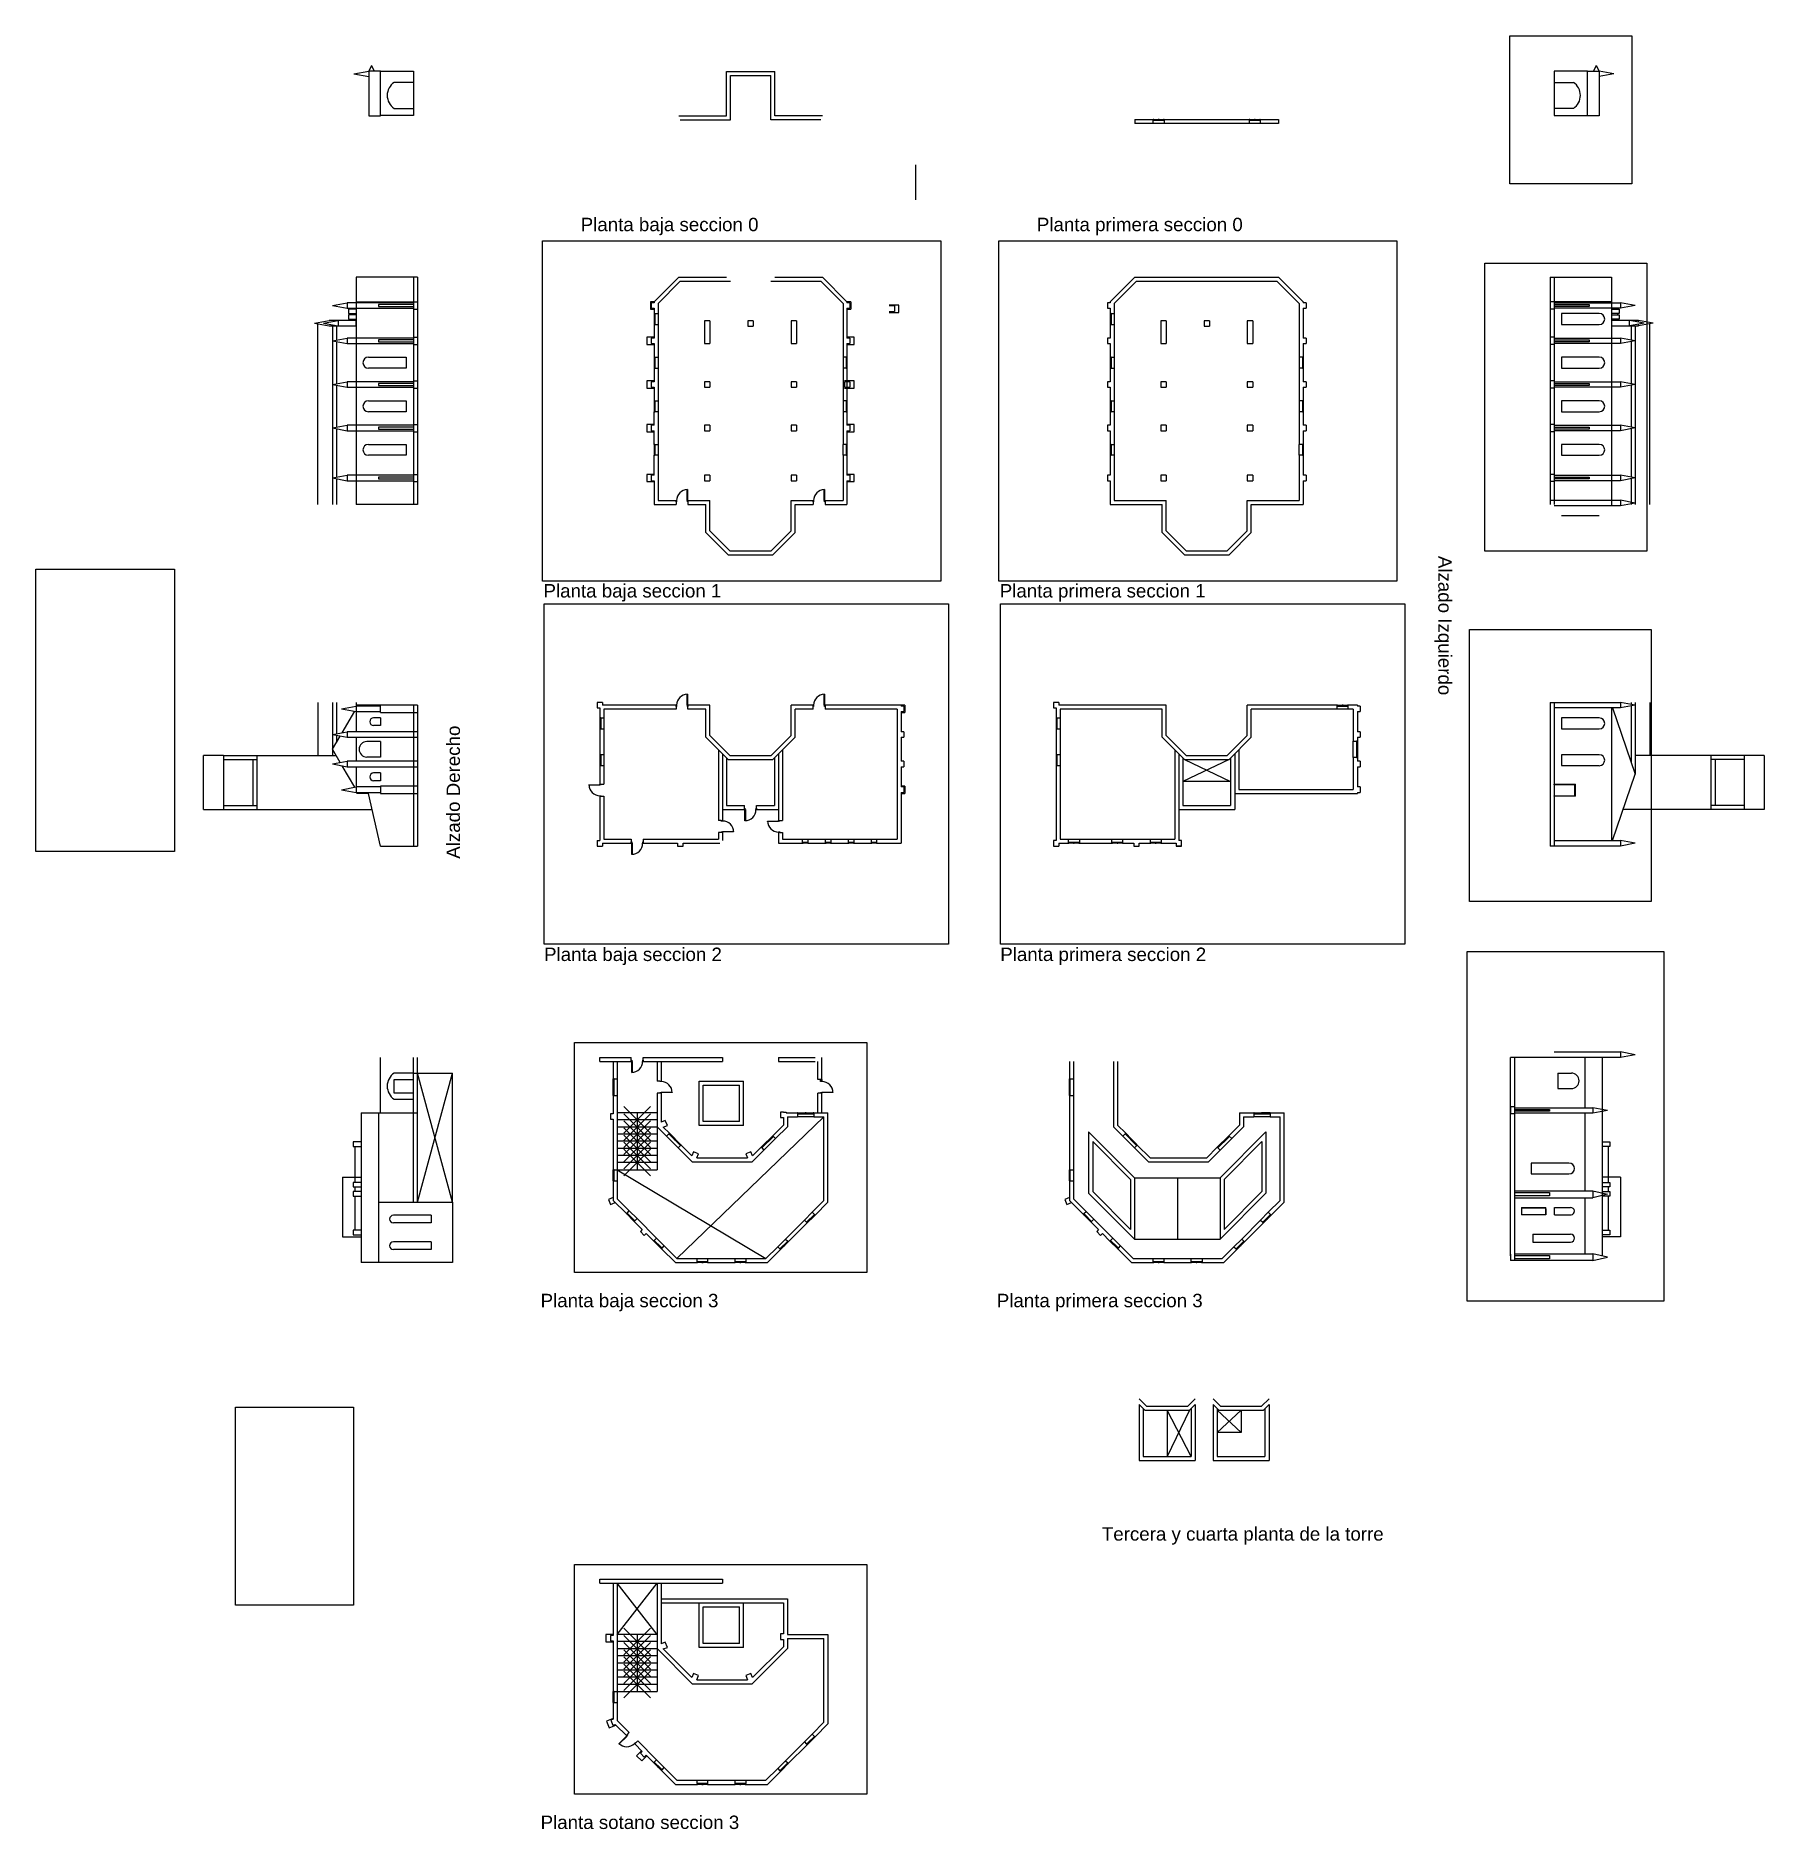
# Model space of a CAD drawing. Header units: millimetres. Extents: x 1971 to 2227, y 2630 to 3098.
# Drawn here: x 2031.5 to 2161.3, y 2629.7 to 2764.3 of the extents above; entities that cross this region are included whole.
import ezdxf

# ---------------------------------------------------------------- set-up
doc = ezdxf.new("R2010")
doc.units = ezdxf.units.MM
doc.header["$PDMODE"] = 3
for name, color, linetype in [('CarpinteriaExterior', 130, 'Continuous'), ('CarpinteriaInterior', 10, 'Continuous'), ('Imagenes', 50, 'Continuous'), ('PrimerPlano', 160, 'Continuous'), ('SegundoPlano', 254, 'Continuous'), ('Texto', 250, 'Continuous')]:
    doc.layers.add(name, color=color, linetype=linetype)
doc.styles.get("Standard").update_dxf_attribs({"font": 'arial.ttf'})
picture_1 = doc.add_image_def('image7.png', size_in_pixel=(1832, 1440))
picture_2 = doc.add_image_def('image10.png', size_in_pixel=(1911, 1140))
picture_3 = doc.add_image_def('image1.png', size_in_pixel=(1685, 1440))
picture_4 = doc.add_image_def('image2.png', size_in_pixel=(1712, 1440))
picture_5 = doc.add_image_def('image3.png', size_in_pixel=(2560, 1440))
picture_6 = doc.add_image_def('image4.png', size_in_pixel=(2157, 1440))
picture_7 = doc.add_image_def('image5.png', size_in_pixel=(2364, 1161))
picture_8 = doc.add_image_def('image8.png', size_in_pixel=(1920, 1080))
picture_9 = doc.add_image_def('image9.png', size_in_pixel=(1745, 1440))

msp = doc.modelspace()

# ---------------------------------------------------------------- texts
at = {"layer": 'Texto', "char_height": 1.0058, "attachment_point": 1}
for s, width, heights, insert in [('Planta baja seccion 0', 13.6959, [1.31], (2072.43, 2750.65)), ('Planta primera seccion 0', 15.8287, [1.28], (2106.69, 2750.65)), ('Planta baja seccion 1', 13.6959, [1.31], (2069.64, 2723.15)), ('Planta primera seccion 1', 15.7272, [1.19], (2103.9, 2723.15)), ('Planta baja seccion 2', 13.6959, [1.31], (2069.68, 2695.86)), ('Planta primera seccion 2', 16.1633, [1.31], (2103.94, 2695.86)), ('Planta baja seccion 3', 13.6959, [1.31], (2069.42, 2669.87)), ('Planta primera seccion 3', 16.0216, [1.21], (2103.68, 2669.87)), ('Tercera y cuarta planta de la torre', 30.1008, [1.5], (2111.57, 2652.35)), ('Planta sotano seccion 3', 15.2921, [1.28], (2069.42, 2630.7))]:
    msp.add_mtext_dynamic_manual_height_columns(s, width=width, gutter_width=5.03, heights=heights, dxfattribs=dict(at, insert=insert))
for s, insert, rotation in [('Alzado Izquierdo', (2137.84, 2725.27), 270), ('Alzado Derecho', (2062.36, 2702.53), 90)]:
    msp.add_mtext_dynamic_manual_height_columns(s, width=13.6959, gutter_width=5.03, heights=[1.31], dxfattribs=dict(at, insert=insert, rotation=rotation))

# ---------------------------------------------------------------- linework, layer by layer
at = {"layer": 'CarpinteriaExterior'}
for p, q in [((2115.43, 2758.04), (2116.25, 2758.04)), ((2115.43, 2757.97), (2116.25, 2757.97)), ((2122.64, 2758.04), (2123.47, 2758.04)), ((2122.64, 2757.97), (2123.47, 2757.97)), ((2077.94, 2743.46), (2077.94, 2742.63)), ((2078, 2743.46), (2078, 2742.63)), ((2112.2, 2743.46), (2112.2, 2742.63)), ((2112.27, 2743.46), (2112.27, 2742.63)), ((2148.92, 2743.46), (2146.08, 2743.46)), ((2146.08, 2743.46), (2146.08, 2742.63)), ((2146.08, 2742.63), (2148.92, 2742.63)), ((2056.49, 2740.18), (2059.33, 2740.18)), ((2059.33, 2740.18), (2059.33, 2739.36)), ((2077.94, 2740.18), (2077.94, 2739.36)), ((2078, 2740.18), (2078, 2739.36)), ((2092.37, 2740.18), (2092.37, 2739.36)), ((2092.43, 2740.18), (2092.43, 2739.36)), ((2112.2, 2740.18), (2112.2, 2739.36)), ((2112.27, 2740.18), (2112.27, 2739.36)), ((2126.63, 2740.18), (2126.63, 2739.36)), ((2126.69, 2740.18), (2126.69, 2739.36)), ((2148.92, 2740.18), (2146.08, 2740.18)), ((2146.08, 2740.18), (2146.08, 2739.36)), ((2059.33, 2739.36), (2056.49, 2739.36)), ((2146.08, 2739.36), (2148.92, 2739.36)), ((2056.49, 2736.91), (2059.33, 2736.91)), ((2059.33, 2736.91), (2059.33, 2736.09)), ((2077.94, 2736.91), (2077.94, 2736.09)), ((2077.94, 2736.91), (2078, 2736.91)), ((2078, 2736.91), (2078, 2736.09)), ((2092.37, 2736.91), (2092.37, 2736.09)), ((2092.43, 2736.91), (2092.43, 2736.09)), ((2112.2, 2736.91), (2112.2, 2736.09)), ((2112.2, 2736.91), (2112.27, 2736.91)), ((2112.27, 2736.91), (2112.27, 2736.09)), ((2126.63, 2736.91), (2126.63, 2736.09)), ((2126.69, 2736.91), (2126.69, 2736.09)), ((2148.92, 2736.91), (2146.08, 2736.91)), ((2146.08, 2736.91), (2146.08, 2736.09)), ((2059.33, 2736.09), (2056.49, 2736.09)), ((2078, 2736.09), (2077.94, 2736.09)), ((2112.27, 2736.09), (2112.2, 2736.09)), ((2146.08, 2736.09), (2148.92, 2736.09)), ((2056.49, 2733.64), (2059.33, 2733.64)), ((2059.33, 2733.64), (2059.33, 2732.82)), ((2077.94, 2733.64), (2077.94, 2732.82)), ((2078, 2733.64), (2078, 2732.82)), ((2092.37, 2733.64), (2092.37, 2732.82)), ((2092.43, 2733.64), (2092.43, 2732.82)), ((2112.2, 2733.64), (2112.2, 2732.82)), ((2112.27, 2733.64), (2112.27, 2732.82)), ((2126.63, 2733.64), (2126.63, 2732.82)), ((2126.69, 2733.64), (2126.69, 2732.82)), ((2148.92, 2733.64), (2146.08, 2733.64)), ((2146.08, 2733.64), (2146.08, 2732.82)), ((2059.33, 2732.82), (2056.49, 2732.82)), ((2146.08, 2732.82), (2148.92, 2732.82)), ((2148.92, 2728.28), (2146.08, 2728.28)), ((2129.24, 2714.06), (2130.06, 2714.06)), ((2073.88, 2713.11), (2073.88, 2712.28)), ((2073.94, 2713.11), (2073.94, 2712.28)), ((2108.14, 2713.11), (2108.14, 2712.28)), ((2108.2, 2713.11), (2108.2, 2712.28)), ((2129.24, 2713.99), (2130.06, 2713.99)), ((2148.92, 2713.11), (2146.08, 2713.11)), ((2146.08, 2713.11), (2146.08, 2712.28)), ((2057.39, 2711.33), (2056.37, 2711.33)), ((2057.39, 2711.33), (2057.39, 2710.17)), ((2130.69, 2711.37), (2130.69, 2710.13)), ((2130.76, 2711.37), (2130.76, 2710.13)), ((2146.08, 2712.28), (2148.92, 2712.28)), ((2057.39, 2710.17), (2056.37, 2710.17)), ((2073.88, 2710.34), (2073.88, 2709.52)), ((2073.94, 2710.34), (2073.94, 2709.52)), ((2108.14, 2710.34), (2108.14, 2709.52)), ((2108.2, 2710.34), (2108.2, 2709.52)), ((2148.92, 2710.34), (2146.08, 2710.34)), ((2146.08, 2710.34), (2146.08, 2709.52)), ((2146.08, 2709.52), (2148.92, 2709.52)), ((2089.51, 2703.75), (2089.1, 2703.75)), ((2089.51, 2703.69), (2089.1, 2703.69)), ((2091.24, 2703.75), (2090.82, 2703.75)), ((2091.24, 2703.69), (2090.82, 2703.69)), ((2092.96, 2703.75), (2092.55, 2703.75)), ((2092.96, 2703.69), (2092.55, 2703.69)), ((2094.68, 2703.75), (2094.27, 2703.75)), ((2094.68, 2703.69), (2094.27, 2703.69)), ((2109.88, 2703.75), (2109.05, 2703.75)), ((2109.88, 2703.69), (2109.05, 2703.69)), ((2113.15, 2703.75), (2112.33, 2703.75)), ((2113.15, 2703.69), (2112.33, 2703.69)), ((2116.02, 2703.75), (2115.2, 2703.75)), ((2116.02, 2703.69), (2115.2, 2703.69)), ((2058.43, 2684.94), (2058.43, 2685.97)), ((2058.43, 2685.97), (2059.88, 2685.97)), ((2074.87, 2684.77), (2074.87, 2686.01)), ((2074.94, 2684.77), (2074.94, 2686.01)), ((2109.13, 2684.77), (2109.13, 2686.01)), ((2109.13, 2685.97), (2109.13, 2685.42)), ((2109.2, 2684.77), (2109.2, 2686.01)), ((2145.81, 2686.44), (2146.83, 2686.44)), ((2145.81, 2686.44), (2145.81, 2685.28)), ((2059.88, 2684.94), (2058.43, 2684.94)), ((2145.81, 2685.28), (2146.83, 2685.28)), ((2088.71, 2683.46), (2089.94, 2683.46)), ((2088.71, 2683.39), (2089.94, 2683.39)), ((2122.97, 2683.46), (2124.2, 2683.46)), ((2122.97, 2683.39), (2124.2, 2683.39)), ((2124.17, 2683.46), (2123.62, 2683.46)), ((2079.05, 2681.87), (2079.92, 2681)), ((2079.09, 2681.92), (2079.97, 2681.04)), ((2085.98, 2680.87), (2086.85, 2681.74)), ((2113.31, 2681.87), (2114.18, 2681)), ((2113.36, 2681.92), (2114.23, 2681.04)), ((2120.24, 2680.87), (2121.11, 2681.74)), ((2121.09, 2681.71), (2120.7, 2681.33)), ((2086.03, 2680.82), (2086.9, 2681.69)), ((2114.2, 2681.07), (2113.82, 2681.45)), ((2120.29, 2680.82), (2121.16, 2681.69)), ((2074.87, 2678.36), (2074.87, 2679.18)), ((2074.94, 2678.36), (2074.94, 2679.18)), ((2109.13, 2678.36), (2109.13, 2679.18)), ((2109.2, 2678.36), (2109.2, 2679.18)), ((2146.65, 2679.69), (2143.81, 2679.69)), ((2143.81, 2679.69), (2143.81, 2678.87)), ((2143.81, 2678.87), (2146.65, 2678.87)), ((2143.09, 2676.35), (2143.09, 2676.31)), ((2143.09, 2676.35), (2143.09, 2675.79)), ((2144.88, 2676.31), (2144.88, 2675.82)), ((2144.92, 2675.79), (2144.92, 2676.35)), ((2145.56, 2676.35), (2146.76, 2676.35)), ((2145.56, 2675.79), (2145.56, 2676.35)), ((2061.21, 2675.77), (2058.37, 2675.77)), ((2061.21, 2675.19), (2058.37, 2675.19)), ((2061.21, 2675.77), (2061.21, 2675.19)), ((2076.45, 2675.3), (2075.87, 2675.89)), ((2076.49, 2675.35), (2075.91, 2675.93)), ((2089.98, 2675.82), (2089.4, 2675.24)), ((2090.03, 2675.77), (2089.45, 2675.19)), ((2110.76, 2675.26), (2110.17, 2675.84)), ((2110.8, 2675.3), (2110.22, 2675.89)), ((2124.24, 2675.82), (2123.66, 2675.24)), ((2124.29, 2675.77), (2123.71, 2675.19)), ((2144.92, 2676.25), (2144.92, 2675.79)), ((2145.56, 2675.79), (2146.81, 2675.79)), ((2061.21, 2673.77), (2058.37, 2673.77)), ((2061.21, 2673.77), (2061.21, 2673.19)), ((2078.5, 2673.25), (2077.92, 2673.83)), ((2078.55, 2673.3), (2077.96, 2673.88)), ((2087.98, 2673.82), (2087.39, 2673.24)), ((2088.02, 2673.77), (2087.44, 2673.19)), ((2112.76, 2673.25), (2112.18, 2673.83)), ((2112.81, 2673.3), (2112.23, 2673.88)), ((2122.24, 2673.82), (2121.66, 2673.24)), ((2122.28, 2673.77), (2121.7, 2673.19)), ((2143.93, 2674.34), (2143.93, 2673.76)), ((2143.93, 2674.34), (2146.77, 2674.34)), ((2143.93, 2673.76), (2146.77, 2673.76)), ((2061.21, 2673.19), (2058.37, 2673.19)), ((2081.99, 2672.28), (2081.17, 2672.28)), ((2084.83, 2672.28), (2084, 2672.28)), ((2116.25, 2672.28), (2115.43, 2672.28)), ((2119.09, 2672.28), (2118.26, 2672.28)), ((2081.99, 2672.21), (2081.17, 2672.21)), ((2084.83, 2672.21), (2084, 2672.21)), ((2116.25, 2672.21), (2115.43, 2672.21)), ((2119.09, 2672.21), (2118.26, 2672.21)), ((2074.87, 2639.19), (2074.87, 2640.01)), ((2074.94, 2639.19), (2074.94, 2640.01)), ((2089.98, 2636.65), (2089.4, 2636.07)), ((2090.03, 2636.61), (2089.45, 2636.02)), ((2078.5, 2634.08), (2077.92, 2634.67)), ((2078.55, 2634.13), (2077.96, 2634.71)), ((2087.98, 2634.65), (2087.39, 2634.07)), ((2088.02, 2634.6), (2087.44, 2634.02)), ((2081.99, 2633.11), (2081.17, 2633.11)), ((2081.99, 2633.04), (2081.17, 2633.04)), ((2084.83, 2633.11), (2084, 2633.11)), ((2084.83, 2633.04), (2084, 2633.04))]:
    msp.add_line(p, q, dxfattribs=at)
for points in [[(2115.46, 2757.97), (2115.46, 2758.04), (2115.43, 2758.04), (2115.43, 2757.97), (2115.46, 2757.97)], [(2115.84, 2757.97), (2115.84, 2758.04), (2115.8, 2758.04), (2115.8, 2757.97), (2115.84, 2757.97)], [(2115.88, 2757.97), (2115.88, 2758.04), (2115.84, 2758.04), (2115.84, 2757.97), (2115.88, 2757.97)], [(2116.25, 2757.97), (2116.25, 2758.04), (2116.21, 2758.04), (2116.21, 2757.97), (2116.25, 2757.97)], [(2122.68, 2757.97), (2122.68, 2758.04), (2122.64, 2758.04), (2122.64, 2757.97), (2122.68, 2757.97)], [(2123.05, 2757.97), (2123.05, 2758.04), (2123.02, 2758.04), (2123.02, 2757.97), (2123.05, 2757.97)], [(2123.09, 2757.97), (2123.09, 2758.04), (2123.05, 2758.04), (2123.05, 2757.97), (2123.09, 2757.97)], [(2123.47, 2757.97), (2123.47, 2758.04), (2123.43, 2758.04), (2123.43, 2757.97), (2123.47, 2757.97)], [(2077.94, 2743.42), (2078, 2743.42), (2078, 2743.46), (2077.94, 2743.46), (2077.94, 2743.42)], [(2077.94, 2743.05), (2078, 2743.05), (2078, 2743.08), (2077.94, 2743.08), (2077.94, 2743.05)], [(2077.94, 2743.01), (2078, 2743.01), (2078, 2743.05), (2077.94, 2743.05), (2077.94, 2743.01)], [(2077.94, 2742.63), (2078, 2742.63), (2078, 2742.67), (2077.94, 2742.67), (2077.94, 2742.63)], [(2112.2, 2743.42), (2112.27, 2743.42), (2112.27, 2743.46), (2112.2, 2743.46), (2112.2, 2743.42)], [(2112.2, 2743.05), (2112.27, 2743.05), (2112.27, 2743.08), (2112.2, 2743.08), (2112.2, 2743.05)], [(2112.2, 2743.01), (2112.27, 2743.01), (2112.27, 2743.05), (2112.2, 2743.05), (2112.2, 2743.01)], [(2112.2, 2742.63), (2112.27, 2742.63), (2112.27, 2742.67), (2112.2, 2742.67), (2112.2, 2742.63)], [(2077.94, 2740.15), (2078, 2740.15), (2078, 2740.18), (2077.94, 2740.18), (2077.94, 2740.15)], [(2077.94, 2739.77), (2078, 2739.77), (2078, 2739.81), (2077.94, 2739.81), (2077.94, 2739.77)], [(2077.94, 2739.74), (2078, 2739.74), (2078, 2739.77), (2077.94, 2739.77), (2077.94, 2739.74)], [(2092.37, 2740.15), (2092.43, 2740.15), (2092.43, 2740.18), (2092.37, 2740.18), (2092.37, 2740.15)], [(2092.37, 2739.77), (2092.43, 2739.77), (2092.43, 2739.81), (2092.37, 2739.81), (2092.37, 2739.77)], [(2092.37, 2739.74), (2092.43, 2739.74), (2092.43, 2739.77), (2092.37, 2739.77), (2092.37, 2739.74)], [(2112.2, 2740.15), (2112.27, 2740.15), (2112.27, 2740.18), (2112.2, 2740.18), (2112.2, 2740.15)], [(2112.2, 2739.77), (2112.27, 2739.77), (2112.27, 2739.81), (2112.2, 2739.81), (2112.2, 2739.77)], [(2112.2, 2739.74), (2112.27, 2739.74), (2112.27, 2739.77), (2112.2, 2739.77), (2112.2, 2739.74)], [(2126.63, 2740.15), (2126.69, 2740.15), (2126.69, 2740.18), (2126.63, 2740.18), (2126.63, 2740.15)], [(2126.63, 2739.77), (2126.69, 2739.77), (2126.69, 2739.81), (2126.63, 2739.81), (2126.63, 2739.77)], [(2126.63, 2739.74), (2126.69, 2739.74), (2126.69, 2739.77), (2126.63, 2739.77), (2126.63, 2739.74)], [(2077.94, 2739.36), (2078, 2739.36), (2078, 2739.4), (2077.94, 2739.4), (2077.94, 2739.36)], [(2092.37, 2739.36), (2092.43, 2739.36), (2092.43, 2739.4), (2092.37, 2739.4), (2092.37, 2739.36)], [(2112.2, 2739.36), (2112.27, 2739.36), (2112.27, 2739.4), (2112.2, 2739.4), (2112.2, 2739.36)], [(2126.63, 2739.36), (2126.69, 2739.36), (2126.69, 2739.4), (2126.63, 2739.4), (2126.63, 2739.36)], [(2077.94, 2736.88), (2078, 2736.88), (2078, 2736.91), (2077.94, 2736.91), (2077.94, 2736.88)], [(2092.37, 2736.88), (2092.43, 2736.88), (2092.43, 2736.91), (2092.37, 2736.91), (2092.37, 2736.88)], [(2112.2, 2736.88), (2112.27, 2736.88), (2112.27, 2736.91), (2112.2, 2736.91), (2112.2, 2736.88)], [(2126.63, 2736.88), (2126.69, 2736.88), (2126.69, 2736.91), (2126.63, 2736.91), (2126.63, 2736.88)], [(2077.94, 2736.5), (2078, 2736.5), (2078, 2736.54), (2077.94, 2736.54), (2077.94, 2736.5)], [(2077.94, 2736.47), (2078, 2736.47), (2078, 2736.5), (2077.94, 2736.5), (2077.94, 2736.47)], [(2077.94, 2736.09), (2078, 2736.09), (2078, 2736.13), (2077.94, 2736.13), (2077.94, 2736.09)], [(2092.37, 2736.5), (2092.43, 2736.5), (2092.43, 2736.54), (2092.37, 2736.54), (2092.37, 2736.5)], [(2092.37, 2736.47), (2092.43, 2736.47), (2092.43, 2736.5), (2092.37, 2736.5), (2092.37, 2736.47)], [(2092.37, 2736.09), (2092.43, 2736.09), (2092.43, 2736.13), (2092.37, 2736.13), (2092.37, 2736.09)], [(2112.2, 2736.5), (2112.27, 2736.5), (2112.27, 2736.54), (2112.2, 2736.54), (2112.2, 2736.5)], [(2112.2, 2736.47), (2112.27, 2736.47), (2112.27, 2736.5), (2112.2, 2736.5), (2112.2, 2736.47)], [(2112.2, 2736.09), (2112.27, 2736.09), (2112.27, 2736.13), (2112.2, 2736.13), (2112.2, 2736.09)], [(2126.63, 2736.5), (2126.69, 2736.5), (2126.69, 2736.54), (2126.63, 2736.54), (2126.63, 2736.5)], [(2126.63, 2736.47), (2126.69, 2736.47), (2126.69, 2736.5), (2126.63, 2736.5), (2126.63, 2736.47)], [(2126.63, 2736.09), (2126.69, 2736.09), (2126.69, 2736.13), (2126.63, 2736.13), (2126.63, 2736.09)], [(2077.94, 2733.6), (2078, 2733.6), (2078, 2733.64), (2077.94, 2733.64), (2077.94, 2733.6)], [(2077.94, 2733.23), (2078, 2733.23), (2078, 2733.27), (2077.94, 2733.27), (2077.94, 2733.23)], [(2077.94, 2733.19), (2078, 2733.19), (2078, 2733.23), (2077.94, 2733.23), (2077.94, 2733.19)], [(2077.94, 2732.82), (2078, 2732.82), (2078, 2732.86), (2077.94, 2732.86), (2077.94, 2732.82)], [(2092.37, 2733.6), (2092.43, 2733.6), (2092.43, 2733.64), (2092.37, 2733.64), (2092.37, 2733.6)], [(2092.37, 2733.23), (2092.43, 2733.23), (2092.43, 2733.27), (2092.37, 2733.27), (2092.37, 2733.23)], [(2092.37, 2733.19), (2092.43, 2733.19), (2092.43, 2733.23), (2092.37, 2733.23), (2092.37, 2733.19)], [(2092.37, 2732.82), (2092.43, 2732.82), (2092.43, 2732.86), (2092.37, 2732.86), (2092.37, 2732.82)], [(2112.2, 2733.6), (2112.27, 2733.6), (2112.27, 2733.64), (2112.2, 2733.64), (2112.2, 2733.6)], [(2112.2, 2733.23), (2112.27, 2733.23), (2112.27, 2733.27), (2112.2, 2733.27), (2112.2, 2733.23)], [(2112.2, 2733.19), (2112.27, 2733.19), (2112.27, 2733.23), (2112.2, 2733.23), (2112.2, 2733.19)], [(2112.2, 2732.82), (2112.27, 2732.82), (2112.27, 2732.86), (2112.2, 2732.86), (2112.2, 2732.82)], [(2126.63, 2733.6), (2126.69, 2733.6), (2126.69, 2733.64), (2126.63, 2733.64), (2126.63, 2733.6)], [(2126.63, 2733.23), (2126.69, 2733.23), (2126.69, 2733.27), (2126.63, 2733.27), (2126.63, 2733.23)], [(2126.63, 2733.19), (2126.69, 2733.19), (2126.69, 2733.23), (2126.63, 2733.23), (2126.63, 2733.19)], [(2126.63, 2732.82), (2126.69, 2732.82), (2126.69, 2732.86), (2126.63, 2732.86), (2126.63, 2732.82)], [(2129.27, 2713.99), (2129.27, 2714.06), (2129.24, 2714.06), (2129.24, 2713.99), (2129.27, 2713.99)], [(2129.65, 2713.99), (2129.65, 2714.06), (2129.61, 2714.06), (2129.61, 2713.99), (2129.65, 2713.99)], [(2129.69, 2713.99), (2129.69, 2714.06), (2129.65, 2714.06), (2129.65, 2713.99), (2129.69, 2713.99)], [(2130.06, 2713.99), (2130.06, 2714.06), (2130.02, 2714.06), (2130.02, 2713.99), (2130.06, 2713.99)], [(2073.88, 2713.07), (2073.94, 2713.07), (2073.94, 2713.11), (2073.88, 2713.11), (2073.88, 2713.07)], [(2073.88, 2712.69), (2073.94, 2712.69), (2073.94, 2712.73), (2073.88, 2712.73), (2073.88, 2712.69)], [(2073.88, 2712.66), (2073.94, 2712.66), (2073.94, 2712.69), (2073.88, 2712.69), (2073.88, 2712.66)], [(2108.14, 2713.07), (2108.2, 2713.07), (2108.2, 2713.11), (2108.14, 2713.11), (2108.14, 2713.07)], [(2108.14, 2712.69), (2108.2, 2712.69), (2108.2, 2712.73), (2108.14, 2712.73), (2108.14, 2712.69)], [(2108.14, 2712.66), (2108.2, 2712.66), (2108.2, 2712.69), (2108.14, 2712.69), (2108.14, 2712.66)], [(2073.88, 2712.28), (2073.94, 2712.28), (2073.94, 2712.32), (2073.88, 2712.32), (2073.88, 2712.28)], [(2108.14, 2712.28), (2108.2, 2712.28), (2108.2, 2712.32), (2108.14, 2712.32), (2108.14, 2712.28)], [(2130.69, 2711.33), (2130.76, 2711.33), (2130.76, 2711.37), (2130.69, 2711.37), (2130.69, 2711.33)], [(2073.88, 2710.31), (2073.94, 2710.31), (2073.94, 2710.34), (2073.88, 2710.34), (2073.88, 2710.31)], [(2073.88, 2709.93), (2073.94, 2709.93), (2073.94, 2709.97), (2073.88, 2709.97), (2073.88, 2709.93)], [(2108.14, 2710.31), (2108.2, 2710.31), (2108.2, 2710.34), (2108.14, 2710.34), (2108.14, 2710.31)], [(2108.14, 2709.93), (2108.2, 2709.93), (2108.2, 2709.97), (2108.14, 2709.97), (2108.14, 2709.93)], [(2130.69, 2710.75), (2130.76, 2710.75), (2130.76, 2710.79), (2130.69, 2710.79), (2130.69, 2710.75)], [(2130.69, 2710.71), (2130.76, 2710.71), (2130.76, 2710.75), (2130.69, 2710.75), (2130.69, 2710.71)], [(2130.69, 2710.13), (2130.76, 2710.13), (2130.76, 2710.17), (2130.69, 2710.17), (2130.69, 2710.13)], [(2073.88, 2709.89), (2073.94, 2709.89), (2073.94, 2709.93), (2073.88, 2709.93), (2073.88, 2709.89)], [(2073.88, 2709.52), (2073.94, 2709.52), (2073.94, 2709.56), (2073.88, 2709.56), (2073.88, 2709.52)], [(2108.14, 2709.89), (2108.2, 2709.89), (2108.2, 2709.93), (2108.14, 2709.93), (2108.14, 2709.89)], [(2108.14, 2709.52), (2108.2, 2709.52), (2108.2, 2709.56), (2108.14, 2709.56), (2108.14, 2709.52)], [(2147.1, 2708.08), (2145.54, 2708.08), (2145.54, 2708.12), (2147.13, 2708.12)], [(2147.1, 2707.26), (2147.1, 2708.08)], [(2147.13, 2707.23), (2147.13, 2708.12)], [(2147.13, 2707.23), (2145.54, 2707.23), (2145.54, 2707.26), (2147.1, 2707.26)], [(2089.1, 2703.75), (2089.1, 2703.69), (2089.14, 2703.69), (2089.14, 2703.75), (2089.1, 2703.75)], [(2089.48, 2703.75), (2089.48, 2703.69), (2089.51, 2703.69), (2089.51, 2703.75), (2089.48, 2703.75)], [(2090.82, 2703.75), (2090.82, 2703.69), (2090.86, 2703.69), (2090.86, 2703.75), (2090.82, 2703.75)], [(2091.2, 2703.75), (2091.2, 2703.69), (2091.24, 2703.69), (2091.24, 2703.75), (2091.2, 2703.75)], [(2092.55, 2703.75), (2092.55, 2703.69), (2092.58, 2703.69), (2092.58, 2703.75), (2092.55, 2703.75)], [(2092.92, 2703.75), (2092.92, 2703.69), (2092.96, 2703.69), (2092.96, 2703.75), (2092.92, 2703.75)], [(2094.27, 2703.75), (2094.27, 2703.69), (2094.3, 2703.69), (2094.3, 2703.75), (2094.27, 2703.75)], [(2094.64, 2703.75), (2094.64, 2703.69), (2094.68, 2703.69), (2094.68, 2703.75), (2094.64, 2703.75)], [(2109.05, 2703.75), (2109.05, 2703.69), (2109.09, 2703.69), (2109.09, 2703.75), (2109.05, 2703.75)], [(2109.43, 2703.75), (2109.43, 2703.69), (2109.47, 2703.69), (2109.47, 2703.75), (2109.43, 2703.75)], [(2109.47, 2703.75), (2109.47, 2703.69), (2109.5, 2703.69), (2109.5, 2703.75), (2109.47, 2703.75)], [(2109.84, 2703.75), (2109.84, 2703.69), (2109.88, 2703.69), (2109.88, 2703.75), (2109.84, 2703.75)], [(2112.33, 2703.75), (2112.33, 2703.69), (2112.37, 2703.69), (2112.37, 2703.75), (2112.33, 2703.75)], [(2112.71, 2703.75), (2112.71, 2703.69), (2112.74, 2703.69), (2112.74, 2703.75), (2112.71, 2703.75)], [(2112.74, 2703.75), (2112.74, 2703.69), (2112.78, 2703.69), (2112.78, 2703.75), (2112.74, 2703.75)], [(2113.12, 2703.75), (2113.12, 2703.69), (2113.15, 2703.69), (2113.15, 2703.75), (2113.12, 2703.75)], [(2115.2, 2703.75), (2115.2, 2703.69), (2115.24, 2703.69), (2115.24, 2703.75), (2115.2, 2703.75)], [(2115.57, 2703.75), (2115.57, 2703.69), (2115.61, 2703.69), (2115.61, 2703.75), (2115.57, 2703.75)], [(2115.61, 2703.75), (2115.61, 2703.69), (2115.65, 2703.69), (2115.65, 2703.75), (2115.61, 2703.75)], [(2115.99, 2703.75), (2115.99, 2703.69), (2116.02, 2703.69), (2116.02, 2703.75), (2115.99, 2703.75)], [(2074.94, 2686.01), (2074.87, 2686.01), (2074.87, 2685.97), (2074.94, 2685.97), (2074.94, 2686.01)], [(2109.2, 2686.01), (2109.13, 2686.01), (2109.13, 2685.97), (2109.2, 2685.97), (2109.2, 2686.01)], [(2074.94, 2685.42), (2074.87, 2685.42), (2074.87, 2685.39), (2074.94, 2685.39), (2074.94, 2685.42)], [(2074.94, 2685.39), (2074.87, 2685.39), (2074.87, 2685.35), (2074.94, 2685.35), (2074.94, 2685.39)], [(2074.94, 2684.81), (2074.87, 2684.81), (2074.87, 2684.77), (2074.94, 2684.77), (2074.94, 2684.81)], [(2109.2, 2685.42), (2109.13, 2685.42), (2109.13, 2685.39), (2109.2, 2685.39), (2109.2, 2685.42)], [(2109.2, 2685.39), (2109.13, 2685.39), (2109.13, 2685.35), (2109.2, 2685.35), (2109.2, 2685.39)], [(2109.2, 2684.81), (2109.13, 2684.81), (2109.13, 2684.77), (2109.2, 2684.77), (2109.2, 2684.81)], [(2088.74, 2683.39), (2088.74, 2683.46), (2088.71, 2683.46), (2088.71, 2683.39), (2088.74, 2683.39)], [(2089.32, 2683.39), (2089.32, 2683.46), (2089.29, 2683.46), (2089.29, 2683.39), (2089.32, 2683.39)], [(2089.36, 2683.39), (2089.36, 2683.46), (2089.32, 2683.46), (2089.32, 2683.39), (2089.36, 2683.39)], [(2089.94, 2683.39), (2089.94, 2683.46), (2089.9, 2683.46), (2089.9, 2683.39), (2089.94, 2683.39)], [(2123.01, 2683.39), (2123.01, 2683.46), (2122.97, 2683.46), (2122.97, 2683.39), (2123.01, 2683.39)], [(2123.59, 2683.39), (2123.59, 2683.46), (2123.55, 2683.46), (2123.55, 2683.39), (2123.59, 2683.39)], [(2123.62, 2683.39), (2123.62, 2683.46), (2123.59, 2683.46), (2123.59, 2683.39), (2123.62, 2683.39)], [(2124.2, 2683.39), (2124.2, 2683.46), (2124.17, 2683.46), (2124.17, 2683.39), (2124.2, 2683.39)], [(2079.07, 2681.84), (2079.12, 2681.89), (2079.09, 2681.92), (2079.05, 2681.87), (2079.07, 2681.84)], [(2086.9, 2681.69), (2086.85, 2681.74), (2086.83, 2681.71), (2086.87, 2681.67), (2086.9, 2681.69)], [(2113.33, 2681.84), (2113.38, 2681.89), (2113.36, 2681.92), (2113.31, 2681.87), (2113.33, 2681.84)], [(2121.16, 2681.69), (2121.11, 2681.74), (2121.09, 2681.71), (2121.13, 2681.67), (2121.16, 2681.69)], [(2079.48, 2681.43), (2079.53, 2681.48), (2079.5, 2681.5), (2079.46, 2681.46), (2079.48, 2681.43)], [(2079.51, 2681.41), (2079.56, 2681.45), (2079.53, 2681.48), (2079.48, 2681.43), (2079.51, 2681.41)], [(2079.92, 2681), (2079.97, 2681.04), (2079.94, 2681.07), (2079.89, 2681.02), (2079.92, 2681)], [(2086.05, 2680.85), (2086, 2680.89), (2085.98, 2680.87), (2086.03, 2680.82), (2086.05, 2680.85)], [(2086.46, 2681.26), (2086.42, 2681.3), (2086.39, 2681.28), (2086.44, 2681.23), (2086.46, 2681.26)], [(2086.49, 2681.28), (2086.44, 2681.33), (2086.42, 2681.3), (2086.46, 2681.26), (2086.49, 2681.28)], [(2113.74, 2681.43), (2113.79, 2681.48), (2113.77, 2681.5), (2113.72, 2681.46), (2113.74, 2681.43)], [(2113.77, 2681.41), (2113.82, 2681.45), (2113.79, 2681.48), (2113.74, 2681.43), (2113.77, 2681.41)], [(2114.18, 2681), (2114.23, 2681.04), (2114.2, 2681.07), (2114.15, 2681.02), (2114.18, 2681)], [(2120.31, 2680.85), (2120.27, 2680.89), (2120.24, 2680.87), (2120.29, 2680.82), (2120.31, 2680.85)], [(2120.72, 2681.26), (2120.68, 2681.3), (2120.65, 2681.28), (2120.7, 2681.23), (2120.72, 2681.26)], [(2120.75, 2681.28), (2120.7, 2681.33), (2120.68, 2681.3), (2120.72, 2681.26), (2120.75, 2681.28)], [(2074.94, 2679.18), (2074.87, 2679.18), (2074.87, 2679.14), (2074.94, 2679.14), (2074.94, 2679.18)], [(2109.2, 2679.18), (2109.13, 2679.18), (2109.13, 2679.14), (2109.2, 2679.14), (2109.2, 2679.18)], [(2074.94, 2678.81), (2074.87, 2678.81), (2074.87, 2678.77), (2074.94, 2678.77), (2074.94, 2678.81)], [(2074.94, 2678.77), (2074.87, 2678.77), (2074.87, 2678.73), (2074.94, 2678.73), (2074.94, 2678.77)], [(2074.94, 2678.39), (2074.87, 2678.39), (2074.87, 2678.36), (2074.94, 2678.36), (2074.94, 2678.39)], [(2109.2, 2678.81), (2109.13, 2678.81), (2109.13, 2678.77), (2109.2, 2678.77), (2109.2, 2678.81)], [(2109.2, 2678.77), (2109.13, 2678.77), (2109.13, 2678.73), (2109.2, 2678.73), (2109.2, 2678.77)], [(2109.2, 2678.39), (2109.13, 2678.39), (2109.13, 2678.36), (2109.2, 2678.36), (2109.2, 2678.39)], [(2143.09, 2676.35), (2144.92, 2676.35)], [(2144.88, 2676.31), (2143.09, 2676.31)], [(2075.91, 2675.93), (2075.87, 2675.89), (2075.89, 2675.86), (2075.94, 2675.91), (2075.91, 2675.93)], [(2076.18, 2675.67), (2076.13, 2675.62), (2076.16, 2675.59), (2076.2, 2675.64), (2076.18, 2675.67)], [(2076.2, 2675.64), (2076.16, 2675.59), (2076.18, 2675.57), (2076.23, 2675.62), (2076.2, 2675.64)], [(2076.47, 2675.38), (2076.42, 2675.33), (2076.45, 2675.3), (2076.49, 2675.35), (2076.47, 2675.38)], [(2089.4, 2675.24), (2089.45, 2675.19), (2089.47, 2675.22), (2089.42, 2675.27), (2089.4, 2675.24)], [(2089.66, 2675.51), (2089.71, 2675.46), (2089.74, 2675.48), (2089.69, 2675.53), (2089.66, 2675.51)], [(2089.69, 2675.53), (2089.74, 2675.48), (2089.76, 2675.51), (2089.71, 2675.56), (2089.69, 2675.53)], [(2089.95, 2675.8), (2090, 2675.75), (2090.03, 2675.77), (2089.98, 2675.82), (2089.95, 2675.8)], [(2110.22, 2675.89), (2110.17, 2675.84), (2110.2, 2675.81), (2110.25, 2675.86), (2110.22, 2675.89)], [(2110.49, 2675.62), (2110.44, 2675.57), (2110.47, 2675.55), (2110.51, 2675.59), (2110.49, 2675.62)], [(2110.51, 2675.59), (2110.47, 2675.55), (2110.49, 2675.52), (2110.54, 2675.57), (2110.51, 2675.59)], [(2110.78, 2675.33), (2110.73, 2675.28), (2110.76, 2675.26), (2110.8, 2675.3), (2110.78, 2675.33)], [(2123.66, 2675.24), (2123.71, 2675.19), (2123.73, 2675.22), (2123.68, 2675.27), (2123.66, 2675.24)], [(2123.92, 2675.51), (2123.97, 2675.46), (2124, 2675.48), (2123.95, 2675.53), (2123.92, 2675.51)], [(2123.95, 2675.53), (2124, 2675.48), (2124.02, 2675.51), (2123.98, 2675.56), (2123.95, 2675.53)], [(2124.21, 2675.8), (2124.26, 2675.75), (2124.29, 2675.77), (2124.24, 2675.82), (2124.21, 2675.8)], [(2143.09, 2675.82), (2144.88, 2675.82)], [(2144.92, 2675.79), (2143.09, 2675.79)], [(2077.96, 2673.88), (2077.92, 2673.83), (2077.94, 2673.81), (2077.99, 2673.86), (2077.96, 2673.88)], [(2078.23, 2673.62), (2078.18, 2673.57), (2078.21, 2673.54), (2078.26, 2673.59), (2078.23, 2673.62)], [(2087.95, 2673.79), (2088, 2673.75), (2088.02, 2673.77), (2087.98, 2673.82), (2087.95, 2673.79)], [(2112.23, 2673.88), (2112.18, 2673.83), (2112.2, 2673.81), (2112.25, 2673.86), (2112.23, 2673.88)], [(2112.49, 2673.62), (2112.44, 2673.57), (2112.47, 2673.54), (2112.52, 2673.59), (2112.49, 2673.62)], [(2122.21, 2673.79), (2122.26, 2673.75), (2122.28, 2673.77), (2122.24, 2673.82), (2122.21, 2673.79)], [(2078.26, 2673.59), (2078.21, 2673.54), (2078.23, 2673.52), (2078.28, 2673.57), (2078.26, 2673.59)], [(2078.52, 2673.33), (2078.47, 2673.28), (2078.5, 2673.25), (2078.55, 2673.3), (2078.52, 2673.33)], [(2081.17, 2672.28), (2081.17, 2672.21), (2081.21, 2672.21), (2081.21, 2672.28), (2081.17, 2672.28)], [(2081.54, 2672.28), (2081.54, 2672.21), (2081.58, 2672.21), (2081.58, 2672.28), (2081.54, 2672.28)], [(2081.58, 2672.28), (2081.58, 2672.21), (2081.62, 2672.21), (2081.62, 2672.28), (2081.58, 2672.28)], [(2081.96, 2672.28), (2081.96, 2672.21), (2081.99, 2672.21), (2081.99, 2672.28), (2081.96, 2672.28)], [(2084, 2672.28), (2084, 2672.21), (2084.04, 2672.21), (2084.04, 2672.28), (2084, 2672.28)], [(2084.38, 2672.28), (2084.38, 2672.21), (2084.41, 2672.21), (2084.41, 2672.28), (2084.38, 2672.28)], [(2084.41, 2672.28), (2084.41, 2672.21), (2084.45, 2672.21), (2084.45, 2672.28), (2084.41, 2672.28)], [(2084.79, 2672.28), (2084.79, 2672.21), (2084.83, 2672.21), (2084.83, 2672.28), (2084.79, 2672.28)], [(2087.39, 2673.24), (2087.44, 2673.19), (2087.47, 2673.22), (2087.42, 2673.26), (2087.39, 2673.24)], [(2087.66, 2673.5), (2087.71, 2673.45), (2087.73, 2673.48), (2087.68, 2673.53), (2087.66, 2673.5)], [(2087.68, 2673.53), (2087.73, 2673.48), (2087.76, 2673.51), (2087.71, 2673.55), (2087.68, 2673.53)], [(2112.52, 2673.59), (2112.47, 2673.54), (2112.5, 2673.52), (2112.54, 2673.57), (2112.52, 2673.59)], [(2112.78, 2673.33), (2112.73, 2673.28), (2112.76, 2673.25), (2112.81, 2673.3), (2112.78, 2673.33)], [(2115.43, 2672.28), (2115.43, 2672.21), (2115.47, 2672.21), (2115.47, 2672.28), (2115.43, 2672.28)], [(2115.81, 2672.28), (2115.81, 2672.21), (2115.84, 2672.21), (2115.84, 2672.28), (2115.81, 2672.28)], [(2115.84, 2672.28), (2115.84, 2672.21), (2115.88, 2672.21), (2115.88, 2672.28), (2115.84, 2672.28)], [(2116.22, 2672.28), (2116.22, 2672.21), (2116.25, 2672.21), (2116.25, 2672.28), (2116.22, 2672.28)], [(2118.26, 2672.28), (2118.26, 2672.21), (2118.3, 2672.21), (2118.3, 2672.28), (2118.26, 2672.28)], [(2118.64, 2672.28), (2118.64, 2672.21), (2118.68, 2672.21), (2118.68, 2672.28), (2118.64, 2672.28)], [(2118.68, 2672.28), (2118.68, 2672.21), (2118.71, 2672.21), (2118.71, 2672.28), (2118.68, 2672.28)], [(2119.05, 2672.28), (2119.05, 2672.21), (2119.09, 2672.21), (2119.09, 2672.28), (2119.05, 2672.28)], [(2121.66, 2673.24), (2121.7, 2673.19), (2121.73, 2673.22), (2121.68, 2673.26), (2121.66, 2673.24)], [(2121.92, 2673.5), (2121.97, 2673.45), (2121.99, 2673.48), (2121.95, 2673.53), (2121.92, 2673.5)], [(2121.95, 2673.53), (2121.99, 2673.48), (2122.02, 2673.51), (2121.97, 2673.55), (2121.95, 2673.53)], [(2074.94, 2640.01), (2074.87, 2640.01), (2074.87, 2639.98), (2074.94, 2639.98), (2074.94, 2640.01)], [(2074.94, 2639.64), (2074.87, 2639.64), (2074.87, 2639.6), (2074.94, 2639.6), (2074.94, 2639.64)], [(2074.94, 2639.6), (2074.87, 2639.6), (2074.87, 2639.56), (2074.94, 2639.56), (2074.94, 2639.6)], [(2074.94, 2639.23), (2074.87, 2639.23), (2074.87, 2639.19), (2074.94, 2639.19), (2074.94, 2639.23)], [(2089.4, 2636.07), (2089.45, 2636.02), (2089.47, 2636.05), (2089.42, 2636.1), (2089.4, 2636.07)], [(2089.66, 2636.34), (2089.71, 2636.29), (2089.74, 2636.32), (2089.69, 2636.36), (2089.66, 2636.34)], [(2089.69, 2636.36), (2089.74, 2636.32), (2089.76, 2636.34), (2089.71, 2636.39), (2089.69, 2636.36)], [(2089.95, 2636.63), (2090, 2636.58), (2090.03, 2636.61), (2089.98, 2636.65), (2089.95, 2636.63)], [(2077.96, 2634.71), (2077.92, 2634.67), (2077.94, 2634.64), (2077.99, 2634.69), (2077.96, 2634.71)], [(2087.95, 2634.62), (2088, 2634.58), (2088.02, 2634.6), (2087.98, 2634.65), (2087.95, 2634.62)], [(2078.23, 2634.45), (2078.18, 2634.4), (2078.21, 2634.37), (2078.26, 2634.42), (2078.23, 2634.45)], [(2078.26, 2634.42), (2078.21, 2634.37), (2078.23, 2634.35), (2078.28, 2634.4), (2078.26, 2634.42)], [(2078.52, 2634.16), (2078.47, 2634.11), (2078.5, 2634.08), (2078.55, 2634.13), (2078.52, 2634.16)], [(2087.39, 2634.07), (2087.44, 2634.02), (2087.47, 2634.05), (2087.42, 2634.09), (2087.39, 2634.07)], [(2087.66, 2634.33), (2087.71, 2634.29), (2087.73, 2634.31), (2087.68, 2634.36), (2087.66, 2634.33)], [(2087.68, 2634.36), (2087.73, 2634.31), (2087.76, 2634.34), (2087.71, 2634.38), (2087.68, 2634.36)], [(2081.17, 2633.11), (2081.17, 2633.04), (2081.21, 2633.04), (2081.21, 2633.11), (2081.17, 2633.11)], [(2081.54, 2633.11), (2081.54, 2633.04), (2081.58, 2633.04), (2081.58, 2633.11), (2081.54, 2633.11)], [(2081.58, 2633.11), (2081.58, 2633.04), (2081.62, 2633.04), (2081.62, 2633.11), (2081.58, 2633.11)], [(2081.96, 2633.11), (2081.96, 2633.04), (2081.99, 2633.04), (2081.99, 2633.11), (2081.96, 2633.11)], [(2084, 2633.11), (2084, 2633.04), (2084.04, 2633.04), (2084.04, 2633.11), (2084, 2633.11)], [(2084.38, 2633.11), (2084.38, 2633.04), (2084.41, 2633.04), (2084.41, 2633.11), (2084.38, 2633.11)], [(2084.41, 2633.11), (2084.41, 2633.04), (2084.45, 2633.04), (2084.45, 2633.11), (2084.41, 2633.11)], [(2084.79, 2633.11), (2084.79, 2633.04), (2084.83, 2633.04), (2084.83, 2633.11), (2084.79, 2633.11)]]:
    msp.add_lwpolyline(points, dxfattribs=at)
for points in [[(2073.05, 2708.05), (2073.05, 2708.08), (2073.88, 2708.08), (2073.88, 2708.05)], [(2073.88, 2708.08), (2073.88, 2708.12), (2073.98, 2708.12), (2073.98, 2708.08)], [(2073.88, 2707.23), (2073.88, 2707.26), (2073.98, 2707.26), (2073.98, 2707.23)], [(2084.77, 2706.22), (2084.74, 2706.22), (2084.74, 2706.32), (2084.77, 2706.32)], [(2084.81, 2705.39), (2084.77, 2705.39), (2084.77, 2706.22), (2084.81, 2706.22)], [(2085.63, 2706.22), (2085.6, 2706.22), (2085.6, 2706.32), (2085.63, 2706.32)], [(2083.09, 2705.4), (2083.09, 2705.36), (2082.99, 2705.36), (2082.99, 2705.4)], [(2086.46, 2705.33), (2086.46, 2705.36), (2087.29, 2705.36), (2087.29, 2705.33)], [(2087.29, 2705.36), (2087.29, 2705.4), (2087.39, 2705.4), (2087.39, 2705.36)], [(2083.09, 2704.54), (2083.09, 2704.51), (2082.99, 2704.51), (2082.99, 2704.54)], [(2083.91, 2704.57), (2083.91, 2704.54), (2083.09, 2704.54), (2083.09, 2704.57)], [(2087.29, 2704.51), (2087.29, 2704.54), (2087.39, 2704.54), (2087.39, 2704.51)], [(2078.48, 2685.83), (2078.48, 2685.8), (2078.38, 2685.8), (2078.38, 2685.83)], [(2090.55, 2685.97), (2090.55, 2685.83), (2090.44, 2685.83), (2090.44, 2685.97)], [(2090.55, 2685.83), (2090.55, 2685.8), (2090.44, 2685.8), (2090.44, 2685.83)], [(2078.48, 2684.98), (2078.48, 2684.94), (2078.38, 2684.94), (2078.38, 2684.98)], [(2079.3, 2685.01), (2079.3, 2684.98), (2078.48, 2684.98), (2078.48, 2685.01)], [(2090.55, 2684.98), (2090.55, 2684.94), (2090.44, 2684.94), (2090.44, 2684.98)], [(2091.37, 2685.01), (2091.37, 2684.98), (2090.55, 2684.98), (2090.55, 2685.01)], [(2075.33, 2636.09), (2075.31, 2636.11), (2075.89, 2636.69), (2075.91, 2636.67)], [(2075.89, 2636.69), (2075.87, 2636.72), (2075.94, 2636.79), (2075.96, 2636.76)], [(2076.49, 2636.09), (2076.47, 2636.11), (2076.54, 2636.18), (2076.57, 2636.16)]]:
    msp.add_lwpolyline(points, close=True, dxfattribs=at)
for centre, radius, start, end in [((2148.92, 2743.05), 0.411, 270, 90), ((2056.49, 2739.77), 0.411, 90, 270), ((2148.92, 2739.77), 0.411, 270, 90), ((2056.49, 2736.5), 0.411, 90, 270), ((2148.92, 2736.5), 0.411, 270, 90), ((2056.49, 2733.23), 0.411, 90, 270), ((2148.92, 2733.23), 0.411, 270, 90), ((2148.92, 2712.69), 0.411, 270, 90), ((2056.37, 2710.75), 0.581, 90, 270), ((2148.92, 2709.93), 0.411, 270, 90), ((2073.88, 2708.08), 0.823, 180, 270), ((2084.77, 2706.22), 0.823, 270, 0), ((2083.09, 2704.54), 0.823, 0, 90), ((2087.29, 2705.36), 0.823, 180, 270), ((2078.48, 2684.98), 0.823, 0, 90), ((2090.55, 2684.98), 0.823, 0, 90), ((2146.83, 2685.86), 0.581, 270, 90), ((2146.65, 2679.28), 0.411, 270, 90), ((2146.78, 2676.07), 0.28, 276.5533, 93.3286), ((2058.37, 2675.48), 0.291, 90, 270), ((2058.37, 2673.48), 0.291, 90, 270), ((2146.77, 2674.05), 0.291, 270, 90), ((2075.89, 2636.69), 0.823, 225, 315)]:
    msp.add_arc(centre, radius, start, end, dxfattribs=at)
at = {"layer": 'CarpinteriaInterior'}
for points in [[(2080.42, 2730.24), (2080.45, 2730.24), (2080.45, 2729.42), (2080.42, 2729.42)], [(2090.71, 2730.24), (2090.74, 2730.24), (2090.74, 2729.42), (2090.71, 2729.42)], [(2079.59, 2729.42), (2079.63, 2729.42), (2079.63, 2729.32), (2079.59, 2729.32)], [(2080.45, 2729.42), (2080.48, 2729.42), (2080.48, 2729.32), (2080.45, 2729.32)], [(2089.89, 2729.42), (2089.92, 2729.42), (2089.92, 2729.32), (2089.89, 2729.32)], [(2090.74, 2729.42), (2090.78, 2729.42), (2090.78, 2729.32), (2090.74, 2729.32)], [(2079.59, 2714.06), (2079.63, 2714.06), (2079.63, 2713.96), (2079.59, 2713.96)], [(2080.42, 2714.88), (2080.45, 2714.88), (2080.45, 2714.06), (2080.42, 2714.06)], [(2080.45, 2714.06), (2080.48, 2714.06), (2080.48, 2713.96), (2080.45, 2713.96)], [(2089.89, 2714.06), (2089.92, 2714.06), (2089.92, 2713.96), (2089.89, 2713.96)], [(2090.71, 2714.88), (2090.74, 2714.88), (2090.74, 2714.06), (2090.71, 2714.06)], [(2090.74, 2714.06), (2090.78, 2714.06), (2090.78, 2713.96), (2090.74, 2713.96)], [(2076.26, 2703.69), (2076.23, 2703.69), (2076.23, 2703.79), (2076.26, 2703.79)], [(2076.3, 2702.86), (2076.26, 2702.86), (2076.26, 2703.69), (2076.3, 2703.69)], [(2077.12, 2703.69), (2077.09, 2703.69), (2077.09, 2703.79), (2077.12, 2703.79)], [(2076.26, 2687.32), (2076.23, 2687.32), (2076.23, 2687.42), (2076.26, 2687.42)], [(2076.3, 2686.49), (2076.26, 2686.49), (2076.26, 2687.32), (2076.3, 2687.32)], [(2077.12, 2687.32), (2077.09, 2687.32), (2077.09, 2687.42), (2077.12, 2687.42)]]:
    msp.add_lwpolyline(points, close=True, dxfattribs=at)
for centre, start, end in [((2080.45, 2729.42), 90, 180), ((2090.74, 2729.42), 90, 180), ((2080.45, 2714.06), 90, 180), ((2090.74, 2714.06), 90, 180), ((2076.26, 2703.69), 270, 0), ((2076.26, 2687.32), 270, 0)]:
    msp.add_arc(centre, 0.823, start, end, dxfattribs=at)
at = {"layer": 'PrimerPlano'}
for p, q in [((2059.88, 2761.66), (2059.88, 2758.32)), ((2083.37, 2761.63), (2087, 2761.63)), ((2083.37, 2758.3), (2083.37, 2761.63)), ((2083.39, 2761.63), (2086.98, 2761.63)), ((2083.67, 2758), (2083.67, 2761.32)), ((2083.67, 2761.32), (2086.7, 2761.32)), ((2086.7, 2758), (2086.7, 2761.32)), ((2087, 2758.3), (2087, 2761.63)), ((2145.54, 2761.66), (2145.54, 2758.32)), ((2079.79, 2758.3), (2083.37, 2758.3)), ((2079.91, 2758), (2083.67, 2758)), ((2090.46, 2758), (2086.7, 2758)), ((2090.58, 2758.3), (2087, 2758.3)), ((2114.05, 2758.04), (2115.43, 2758.04)), ((2114.05, 2758.04), (2114.05, 2757.74)), ((2115.43, 2757.74), (2114.05, 2757.74)), ((2115.43, 2757.74), (2115.43, 2758.04)), ((2116.25, 2758.04), (2116.25, 2757.74)), ((2116.25, 2758.04), (2122.64, 2758.04)), ((2122.64, 2757.74), (2116.25, 2757.74)), ((2122.64, 2758.04), (2122.64, 2757.74)), ((2123.47, 2758.04), (2123.47, 2757.74)), ((2123.47, 2758.04), (2124.84, 2758.04)), ((2124.84, 2757.74), (2123.47, 2757.74)), ((2124.84, 2758.04), (2124.84, 2757.74)), ((2060.18, 2746.19), (2060.18, 2729.12)), ((2077.94, 2744.34), (2079.79, 2746.19)), ((2078.24, 2744.21), (2079.91, 2745.88)), ((2079.79, 2746.19), (2083.37, 2746.19)), ((2079.91, 2745.88), (2083.67, 2745.88)), ((2086.7, 2745.88), (2090.46, 2745.88)), ((2087, 2746.19), (2090.58, 2746.19)), ((2092.13, 2744.21), (2090.46, 2745.88)), ((2092.43, 2744.34), (2090.58, 2746.19)), ((2112.2, 2744.34), (2114.05, 2746.19)), ((2112.5, 2744.21), (2114.17, 2745.88)), ((2114.05, 2746.19), (2124.84, 2746.19)), ((2114.17, 2745.88), (2124.72, 2745.88)), ((2126.39, 2744.21), (2124.72, 2745.88)), ((2126.69, 2744.34), (2124.84, 2746.19)), ((2145.23, 2746.19), (2145.23, 2729.12)), ((2077.67, 2744.34), (2077.67, 2743.79)), ((2077.94, 2744.34), (2077.67, 2744.34)), ((2077.67, 2743.79), (2077.94, 2743.79)), ((2077.73, 2744.27), (2077.73, 2743.86)), ((2077.94, 2744.27), (2077.73, 2744.27)), ((2077.73, 2743.86), (2077.94, 2743.86)), ((2077.94, 2744.34), (2077.94, 2744.27)), ((2077.94, 2743.86), (2077.94, 2741.62)), ((2078.24, 2744.21), (2078.24, 2743.46)), ((2092.13, 2744.21), (2092.13, 2740.18)), ((2092.43, 2744.34), (2092.43, 2744.27)), ((2092.71, 2744.34), (2092.43, 2744.34)), ((2092.64, 2744.27), (2092.43, 2744.27)), ((2092.43, 2743.86), (2092.64, 2743.86)), ((2092.43, 2743.86), (2092.43, 2741.62)), ((2092.43, 2743.79), (2092.71, 2743.79)), ((2092.64, 2744.27), (2092.64, 2743.86)), ((2092.71, 2744.34), (2092.71, 2743.79)), ((2096.33, 2744.09), (2095.59, 2744.09)), ((2096, 2744.03), (2095.59, 2744.03)), ((2096, 2744.03), (2096, 2743.62)), ((2096.33, 2743.55), (2096.33, 2744.09)), ((2111.99, 2744.27), (2111.99, 2743.86)), ((2112.2, 2744.27), (2111.99, 2744.27)), ((2111.99, 2743.86), (2112.2, 2743.86)), ((2112.2, 2744.34), (2112.2, 2744.27)), ((2112.2, 2743.86), (2112.2, 2741.62)), ((2112.5, 2744.21), (2112.5, 2743.46)), ((2126.39, 2744.21), (2126.39, 2740.18)), ((2126.69, 2744.34), (2126.69, 2744.27)), ((2126.9, 2744.27), (2126.69, 2744.27)), ((2126.69, 2743.86), (2126.9, 2743.86)), ((2126.69, 2743.86), (2126.69, 2741.62)), ((2126.9, 2744.27), (2126.9, 2743.86)), ((2077.94, 2743.46), (2078.24, 2743.46)), ((2077.94, 2742.63), (2078.24, 2742.63)), ((2078.24, 2742.63), (2078.24, 2740.18)), ((2081.73, 2742.92), (2081.73, 2741.2)), ((2082.14, 2742.92), (2081.73, 2742.92)), ((2082.14, 2742.92), (2082.14, 2741.2)), ((2084.98, 2742.92), (2084.98, 2742.51)), ((2085.39, 2742.92), (2084.98, 2742.92)), ((2084.98, 2742.51), (2085.39, 2742.51)), ((2085.39, 2742.92), (2085.39, 2742.51)), ((2088.23, 2742.92), (2088.23, 2741.2)), ((2088.64, 2742.92), (2088.23, 2742.92)), ((2088.64, 2742.92), (2088.64, 2741.2)), ((2095.59, 2743.62), (2096, 2743.62)), ((2095.59, 2743.55), (2096.33, 2743.55)), ((2112.2, 2743.46), (2112.5, 2743.46)), ((2112.2, 2742.63), (2112.5, 2742.63)), ((2112.5, 2742.63), (2112.5, 2740.18)), ((2115.99, 2742.92), (2115.99, 2741.2)), ((2116.4, 2742.92), (2115.99, 2742.92)), ((2116.4, 2742.92), (2116.4, 2741.2)), ((2119.24, 2742.92), (2119.24, 2742.51)), ((2119.65, 2742.92), (2119.24, 2742.92)), ((2119.24, 2742.51), (2119.65, 2742.51)), ((2119.65, 2742.92), (2119.65, 2742.51)), ((2122.49, 2742.92), (2122.49, 2741.2)), ((2122.9, 2742.92), (2122.49, 2742.92)), ((2122.9, 2742.92), (2122.9, 2741.2)), ((2077.4, 2741.68), (2077.4, 2741.14)), ((2077.94, 2741.68), (2077.4, 2741.68)), ((2077.4, 2741.14), (2077.94, 2741.14)), ((2077.73, 2741.62), (2077.73, 2741.2)), ((2077.94, 2741.62), (2077.73, 2741.62)), ((2077.73, 2741.2), (2077.94, 2741.2)), ((2077.94, 2741.2), (2077.94, 2740.18)), ((2081.73, 2741.2), (2082.14, 2741.2)), ((2088.23, 2741.2), (2088.64, 2741.2)), ((2092.97, 2741.68), (2092.43, 2741.68)), ((2092.64, 2741.62), (2092.43, 2741.62)), ((2092.43, 2741.2), (2092.64, 2741.2)), ((2092.43, 2741.2), (2092.43, 2735.07)), ((2092.43, 2741.14), (2092.97, 2741.14)), ((2092.64, 2741.62), (2092.64, 2741.2)), ((2092.97, 2741.14), (2092.97, 2741.68)), ((2111.99, 2741.62), (2111.99, 2741.2)), ((2112.2, 2741.62), (2111.99, 2741.62)), ((2111.99, 2741.2), (2112.2, 2741.2)), ((2112.2, 2741.2), (2112.2, 2740.18)), ((2115.99, 2741.2), (2116.4, 2741.2)), ((2122.49, 2741.2), (2122.9, 2741.2)), ((2126.9, 2741.62), (2126.69, 2741.62)), ((2126.69, 2741.2), (2126.9, 2741.2)), ((2126.69, 2741.2), (2126.69, 2738.34)), ((2126.9, 2741.62), (2126.9, 2741.2)), ((2077.94, 2740.18), (2078.24, 2740.18)), ((2092.43, 2740.18), (2092.13, 2740.18)), ((2112.2, 2740.18), (2112.5, 2740.18)), ((2126.69, 2740.18), (2126.39, 2740.18)), ((2077.94, 2738.41), (2077.4, 2738.41)), ((2077.4, 2738.41), (2077.4, 2737.87)), ((2077.73, 2738.34), (2077.73, 2737.93)), ((2077.94, 2738.34), (2077.73, 2738.34)), ((2077.94, 2739.36), (2078.24, 2739.36)), ((2077.94, 2739.36), (2077.94, 2738.34)), ((2078.24, 2739.36), (2078.24, 2736.91)), ((2081.73, 2738.34), (2081.73, 2737.93)), ((2082.14, 2738.34), (2081.73, 2738.34)), ((2082.14, 2738.34), (2082.14, 2737.93)), ((2088.23, 2738.34), (2088.23, 2737.93)), ((2088.64, 2738.34), (2088.23, 2738.34)), ((2088.64, 2738.34), (2088.64, 2737.93)), ((2092.43, 2739.36), (2092.13, 2739.36)), ((2092.13, 2739.36), (2092.13, 2736.91)), ((2092.97, 2738.41), (2092.23, 2738.41)), ((2092.23, 2738.34), (2092.23, 2737.93)), ((2092.64, 2738.34), (2092.23, 2738.34)), ((2092.64, 2738.34), (2092.64, 2737.93)), ((2092.97, 2737.87), (2092.97, 2738.41)), ((2111.99, 2738.34), (2111.99, 2737.93)), ((2112.2, 2738.34), (2111.99, 2738.34)), ((2112.2, 2739.36), (2112.2, 2738.34)), ((2112.2, 2739.36), (2112.5, 2739.36)), ((2112.5, 2739.36), (2112.5, 2737.13)), ((2115.99, 2738.34), (2115.99, 2737.93)), ((2116.4, 2738.34), (2115.99, 2738.34)), ((2116.4, 2738.34), (2116.4, 2737.93)), ((2122.49, 2738.34), (2122.49, 2737.93)), ((2122.9, 2738.34), (2122.49, 2738.34)), ((2122.9, 2738.34), (2122.9, 2737.93)), ((2126.39, 2739.36), (2126.39, 2736.91)), ((2126.69, 2739.36), (2126.39, 2739.36)), ((2126.9, 2738.34), (2126.69, 2738.34)), ((2126.9, 2738.34), (2126.9, 2737.93)), ((2077.4, 2737.87), (2077.94, 2737.87)), ((2077.73, 2737.93), (2077.94, 2737.93)), ((2077.94, 2737.93), (2077.94, 2737.13)), ((2077.94, 2737.13), (2077.94, 2736.91)), ((2077.94, 2736.91), (2078.24, 2736.91)), ((2078.24, 2737.13), (2078.24, 2737.13)), ((2081.73, 2737.93), (2082.14, 2737.93)), ((2088.23, 2737.93), (2088.64, 2737.93)), ((2092.43, 2736.91), (2092.13, 2736.91)), ((2092.23, 2737.93), (2092.64, 2737.93)), ((2092.23, 2737.87), (2092.97, 2737.87)), ((2111.99, 2737.93), (2112.2, 2737.93)), ((2112.2, 2737.93), (2112.2, 2737.13)), ((2112.2, 2737.13), (2112.2, 2736.91)), ((2112.2, 2736.91), (2112.5, 2736.91)), ((2112.5, 2737.13), (2112.5, 2737.13)), ((2112.5, 2737.13), (2112.5, 2736.91)), ((2115.99, 2737.93), (2116.4, 2737.93)), ((2122.49, 2737.93), (2122.9, 2737.93)), ((2126.69, 2736.91), (2126.39, 2736.91)), ((2126.69, 2737.93), (2126.9, 2737.93)), ((2126.69, 2737.93), (2126.69, 2735.07)), ((2078.24, 2736.09), (2077.94, 2736.09)), ((2077.94, 2735.07), (2077.94, 2736.09)), ((2078.24, 2736.09), (2078.24, 2733.64)), ((2092.43, 2736.09), (2092.13, 2736.09)), ((2092.13, 2736.09), (2092.13, 2733.64)), ((2112.2, 2736.09), (2112.2, 2735.07)), ((2112.5, 2736.09), (2112.2, 2736.09)), ((2112.5, 2736.09), (2112.5, 2733.64)), ((2126.39, 2736.09), (2126.39, 2733.64)), ((2126.69, 2736.09), (2126.39, 2736.09)), ((2077.4, 2735.14), (2077.4, 2734.59)), ((2077.94, 2735.14), (2077.4, 2735.14)), ((2077.4, 2734.59), (2077.94, 2734.59)), ((2077.73, 2735.07), (2077.73, 2734.66)), ((2077.94, 2735.07), (2077.73, 2735.07)), ((2077.73, 2734.66), (2077.94, 2734.66)), ((2077.94, 2733.64), (2077.94, 2734.66)), ((2081.73, 2735.07), (2081.73, 2734.66)), ((2082.14, 2735.07), (2081.73, 2735.07)), ((2081.73, 2734.66), (2082.14, 2734.66)), ((2082.14, 2735.07), (2082.14, 2734.66)), ((2088.23, 2735.07), (2088.23, 2734.66)), ((2088.64, 2735.07), (2088.23, 2735.07)), ((2088.23, 2734.66), (2088.64, 2734.66)), ((2088.64, 2735.07), (2088.64, 2734.66)), ((2092.97, 2735.14), (2092.43, 2735.14)), ((2092.64, 2735.07), (2092.43, 2735.07)), ((2092.43, 2734.66), (2092.64, 2734.66)), ((2092.43, 2734.66), (2092.43, 2731.32)), ((2092.43, 2734.59), (2092.97, 2734.59)), ((2092.64, 2735.07), (2092.64, 2734.66)), ((2092.97, 2734.59), (2092.97, 2735.14)), ((2111.99, 2735.07), (2111.99, 2734.66)), ((2112.2, 2735.07), (2111.99, 2735.07)), ((2111.99, 2734.66), (2112.2, 2734.66)), ((2112.2, 2734.66), (2112.2, 2731.32)), ((2115.99, 2735.07), (2115.99, 2734.66)), ((2116.4, 2735.07), (2115.99, 2735.07)), ((2115.99, 2734.66), (2116.4, 2734.66)), ((2116.4, 2735.07), (2116.4, 2734.66)), ((2122.49, 2735.07), (2122.49, 2734.66)), ((2122.9, 2735.07), (2122.49, 2735.07)), ((2122.49, 2734.66), (2122.9, 2734.66)), ((2122.9, 2735.07), (2122.9, 2734.66)), ((2126.9, 2735.07), (2126.69, 2735.07)), ((2126.69, 2734.66), (2126.9, 2734.66)), ((2126.69, 2734.66), (2126.69, 2731.32)), ((2126.9, 2735.07), (2126.9, 2734.66)), ((2077.94, 2733.64), (2078.24, 2733.64)), ((2092.43, 2733.64), (2092.13, 2733.64)), ((2112.2, 2733.64), (2112.5, 2733.64)), ((2126.69, 2733.64), (2126.39, 2733.64)), ((2078.24, 2732.82), (2077.94, 2732.82)), ((2077.94, 2731.32), (2077.94, 2732.82)), ((2078.24, 2732.82), (2078.24, 2729.42)), ((2092.43, 2732.82), (2092.13, 2732.82)), ((2092.13, 2732.82), (2092.13, 2729.42)), ((2112.5, 2732.82), (2112.2, 2732.82)), ((2112.5, 2732.82), (2112.5, 2729.42)), ((2126.39, 2732.82), (2126.39, 2729.42)), ((2126.69, 2732.82), (2126.39, 2732.82)), ((2077.4, 2731.39), (2077.4, 2730.85)), ((2077.94, 2731.39), (2077.4, 2731.39)), ((2077.4, 2730.85), (2077.94, 2730.85)), ((2077.73, 2731.32), (2077.73, 2730.91)), ((2077.94, 2731.32), (2077.73, 2731.32)), ((2077.73, 2730.91), (2077.94, 2730.91)), ((2077.94, 2730.91), (2077.94, 2729.12)), ((2081.73, 2731.32), (2081.73, 2730.91)), ((2082.14, 2731.32), (2081.73, 2731.32)), ((2081.73, 2730.91), (2082.14, 2730.91)), ((2082.14, 2731.32), (2082.14, 2730.91)), ((2088.23, 2731.32), (2088.23, 2730.91)), ((2088.64, 2731.32), (2088.23, 2731.32)), ((2088.23, 2730.91), (2088.64, 2730.91)), ((2088.64, 2731.32), (2088.64, 2730.91)), ((2092.97, 2731.39), (2092.43, 2731.39)), ((2092.64, 2731.32), (2092.43, 2731.32)), ((2092.43, 2730.91), (2092.64, 2730.91)), ((2092.43, 2730.91), (2092.43, 2729.12)), ((2092.43, 2730.85), (2092.97, 2730.85)), ((2092.64, 2731.32), (2092.64, 2730.91)), ((2092.97, 2730.85), (2092.97, 2731.39)), ((2111.99, 2731.32), (2111.99, 2730.91)), ((2112.2, 2731.32), (2111.99, 2731.32)), ((2111.99, 2730.91), (2112.2, 2730.91)), ((2112.2, 2730.91), (2112.2, 2729.12)), ((2115.99, 2731.32), (2115.99, 2730.91)), ((2116.4, 2731.32), (2115.99, 2731.32)), ((2115.99, 2730.91), (2116.4, 2730.91)), ((2116.4, 2731.32), (2116.4, 2730.91)), ((2122.49, 2731.32), (2122.49, 2730.91)), ((2122.9, 2731.32), (2122.49, 2731.32)), ((2122.49, 2730.91), (2122.9, 2730.91)), ((2122.9, 2731.32), (2122.9, 2730.91)), ((2126.9, 2731.32), (2126.69, 2731.32)), ((2126.69, 2730.91), (2126.9, 2730.91)), ((2126.69, 2730.91), (2126.69, 2729.12)), ((2126.9, 2731.32), (2126.9, 2730.91)), ((2077.94, 2729.12), (2079.59, 2729.12)), ((2078.24, 2729.42), (2079.59, 2729.42)), ((2079.59, 2729.32), (2079.59, 2729.12)), ((2080.48, 2729.42), (2082.14, 2729.42)), ((2080.48, 2729.32), (2080.48, 2729.12)), ((2080.48, 2729.12), (2081.84, 2729.12)), ((2081.84, 2727.02), (2081.84, 2729.12)), ((2082.14, 2727.15), (2082.14, 2729.42)), ((2088.23, 2729.42), (2089.89, 2729.42)), ((2088.23, 2727.15), (2088.23, 2729.42)), ((2088.53, 2727.02), (2088.53, 2729.12)), ((2088.53, 2729.12), (2089.89, 2729.12)), ((2089.89, 2729.32), (2089.89, 2729.12)), ((2090.78, 2729.42), (2092.13, 2729.42)), ((2090.78, 2729.32), (2090.78, 2729.12)), ((2090.78, 2729.12), (2092.43, 2729.12)), ((2112.2, 2729.12), (2114.75, 2729.12)), ((2112.5, 2729.42), (2114.75, 2729.42)), ((2114.75, 2729.42), (2116.4, 2729.42)), ((2114.75, 2729.12), (2116.1, 2729.12)), ((2116.1, 2727.02), (2116.1, 2729.12)), ((2116.4, 2727.15), (2116.4, 2729.42)), ((2122.49, 2729.42), (2125.04, 2729.42)), ((2122.49, 2727.15), (2122.49, 2729.42)), ((2122.79, 2729.12), (2125.04, 2729.12)), ((2122.79, 2727.02), (2122.79, 2729.12)), ((2125.04, 2729.42), (2126.39, 2729.42)), ((2125.04, 2729.12), (2126.69, 2729.12)), ((2083.51, 2725.35), (2081.84, 2727.02)), ((2083.64, 2725.65), (2082.14, 2727.15)), ((2086.73, 2725.65), (2088.23, 2727.15)), ((2086.86, 2725.35), (2088.53, 2727.02)), ((2117.77, 2725.35), (2116.1, 2727.02)), ((2117.9, 2725.65), (2116.4, 2727.15)), ((2120.99, 2725.65), (2122.49, 2727.15)), ((2121.12, 2725.35), (2122.79, 2727.02)), ((2083.51, 2725.35), (2086.86, 2725.35)), ((2083.64, 2725.65), (2086.73, 2725.65)), ((2117.77, 2725.35), (2121.12, 2725.35)), ((2117.9, 2725.65), (2120.99, 2725.65)), ((2060.18, 2714.06), (2060.18, 2703.48)), ((2073.67, 2714.27), (2073.67, 2713.85)), ((2074.08, 2714.27), (2073.67, 2714.27)), ((2074.08, 2714.27), (2074.08, 2714.06)), ((2079.59, 2714.06), (2074.08, 2714.06)), ((2082.14, 2714.06), (2080.48, 2714.06)), ((2082.14, 2711.79), (2082.14, 2714.06)), ((2088.23, 2711.79), (2088.23, 2714.06)), ((2089.89, 2714.06), (2088.23, 2714.06)), ((2096.5, 2714.06), (2090.78, 2714.06)), ((2096.5, 2714.06), (2096.5, 2713.99)), ((2096.77, 2714.06), (2096.5, 2714.06)), ((2096.77, 2714.06), (2096.77, 2713.51)), ((2107.93, 2714.27), (2107.93, 2713.85)), ((2108.34, 2714.27), (2107.93, 2714.27)), ((2108.34, 2714.27), (2108.34, 2714.06)), ((2116.4, 2714.06), (2108.34, 2714.06)), ((2116.4, 2711.79), (2116.4, 2714.06)), ((2129.24, 2714.06), (2122.49, 2714.06)), ((2122.49, 2711.79), (2122.49, 2714.06)), ((2129.24, 2713.76), (2129.24, 2714.06)), ((2130.76, 2714.06), (2130.06, 2714.06)), ((2130.06, 2713.76), (2130.06, 2714.06)), ((2130.76, 2714.06), (2130.76, 2713.99)), ((2145.23, 2714.27), (2145.23, 2703.48)), ((2073.67, 2713.85), (2073.88, 2713.85)), ((2073.88, 2713.85), (2073.88, 2713.11)), ((2073.88, 2713.85), (2073.88, 2713.65)), ((2073.88, 2713.11), (2074.18, 2713.11)), ((2074.18, 2713.76), (2074.18, 2713.11)), ((2079.59, 2713.76), (2074.18, 2713.76)), ((2079.59, 2713.96), (2079.59, 2713.76)), ((2080.48, 2713.76), (2080.48, 2713.96)), ((2081.84, 2713.76), (2080.48, 2713.76)), ((2081.84, 2711.66), (2081.84, 2713.76)), ((2088.53, 2711.66), (2088.53, 2713.76)), ((2089.89, 2713.76), (2088.53, 2713.76)), ((2089.89, 2713.76), (2089.89, 2713.96)), ((2090.78, 2713.96), (2090.78, 2713.76)), ((2096.19, 2713.76), (2090.78, 2713.76)), ((2096.19, 2713.76), (2096.19, 2703.99)), ((2096.7, 2713.99), (2096.5, 2713.99)), ((2096.5, 2713.58), (2096.7, 2713.58)), ((2096.5, 2713.58), (2096.5, 2712.06)), ((2096.5, 2713.51), (2096.77, 2713.51)), ((2096.7, 2713.99), (2096.7, 2713.58)), ((2107.93, 2713.85), (2108.14, 2713.85)), ((2108.14, 2713.85), (2108.14, 2713.11)), ((2108.14, 2713.11), (2108.44, 2713.11)), ((2116.1, 2713.76), (2108.44, 2713.76)), ((2108.44, 2713.76), (2108.44, 2713.11)), ((2116.1, 2711.66), (2116.1, 2713.76)), ((2129.24, 2713.76), (2122.79, 2713.76)), ((2122.79, 2711.66), (2122.79, 2713.76)), ((2130.45, 2713.76), (2130.06, 2713.76)), ((2130.45, 2713.76), (2130.45, 2711.37)), ((2130.96, 2713.99), (2130.76, 2713.99)), ((2130.76, 2713.58), (2130.96, 2713.58)), ((2130.76, 2713.58), (2130.76, 2712.06)), ((2130.96, 2713.99), (2130.96, 2713.58)), ((2073.88, 2712.28), (2074.18, 2712.28)), ((2073.88, 2712.28), (2073.88, 2710.34)), ((2074.18, 2712.28), (2074.18, 2710.34)), ((2083.51, 2709.99), (2081.84, 2711.66)), ((2083.64, 2710.29), (2082.14, 2711.79)), ((2086.73, 2710.29), (2088.23, 2711.79)), ((2086.86, 2709.99), (2088.53, 2711.66)), ((2096.7, 2712.06), (2096.5, 2712.06)), ((2096.5, 2711.65), (2096.7, 2711.65)), ((2096.5, 2711.65), (2096.5, 2709.85)), ((2096.7, 2712.06), (2096.7, 2711.65)), ((2108.14, 2712.28), (2108.14, 2710.34)), ((2108.14, 2712.28), (2108.44, 2712.28)), ((2108.44, 2712.28), (2108.44, 2710.34)), ((2117.77, 2709.99), (2116.1, 2711.66)), ((2117.9, 2710.29), (2116.4, 2711.79)), ((2120.99, 2710.29), (2122.49, 2711.79)), ((2121.12, 2709.99), (2122.79, 2711.66)), ((2130.45, 2711.37), (2130.76, 2711.37)), ((2130.96, 2712.06), (2130.76, 2712.06)), ((2130.76, 2711.65), (2130.96, 2711.65)), ((2130.76, 2711.65), (2130.76, 2711.37)), ((2130.96, 2712.06), (2130.96, 2711.65)), ((2074.18, 2710.34), (2073.88, 2710.34)), ((2082.78, 2710.72), (2082.78, 2705.4)), ((2083.09, 2710.42), (2083.09, 2705.4)), ((2083.39, 2710.11), (2083.39, 2706.52)), ((2083.51, 2709.99), (2086.86, 2709.99)), ((2083.64, 2710.29), (2086.73, 2710.29)), ((2086.98, 2710.11), (2086.98, 2706.52)), ((2087.29, 2710.42), (2087.29, 2705.4)), ((2087.59, 2710.72), (2087.59, 2705.4)), ((2108.44, 2710.34), (2108.14, 2710.34)), ((2117.05, 2710.72), (2117.05, 2703.99)), ((2117.35, 2710.42), (2117.35, 2703.89)), ((2117.65, 2710.11), (2117.65, 2706.52)), ((2117.77, 2709.99), (2121.12, 2709.99)), ((2117.9, 2710.29), (2120.99, 2710.29)), ((2121.24, 2710.11), (2121.24, 2706.52)), ((2121.55, 2710.42), (2121.55, 2706.22)), ((2121.85, 2710.72), (2121.85, 2707.74)), ((2130.76, 2710.13), (2130.45, 2710.13)), ((2130.45, 2710.13), (2130.45, 2707.74)), ((2130.76, 2710.13), (2130.76, 2709.85)), ((2073.88, 2709.52), (2074.18, 2709.52)), ((2073.88, 2709.52), (2073.88, 2708.12)), ((2074.18, 2709.52), (2074.18, 2708.12)), ((2096.7, 2709.85), (2096.5, 2709.85)), ((2096.5, 2709.44), (2096.7, 2709.44)), ((2096.5, 2709.44), (2096.5, 2707.92)), ((2096.7, 2709.85), (2096.7, 2709.44)), ((2108.14, 2709.52), (2108.14, 2703.89)), ((2108.14, 2709.52), (2108.44, 2709.52)), ((2108.44, 2709.52), (2108.44, 2703.99)), ((2130.96, 2709.85), (2130.76, 2709.85)), ((2130.76, 2709.44), (2130.96, 2709.44)), ((2130.76, 2709.44), (2130.76, 2707.92)), ((2130.96, 2709.85), (2130.96, 2709.44)), ((2073.88, 2708.12), (2074.18, 2708.12)), ((2096.77, 2707.98), (2096.5, 2707.98)), ((2096.7, 2707.92), (2096.5, 2707.92)), ((2096.5, 2707.51), (2096.7, 2707.51)), ((2096.5, 2707.51), (2096.5, 2703.69)), ((2096.5, 2707.44), (2096.77, 2707.44)), ((2096.7, 2707.92), (2096.7, 2707.51)), ((2096.77, 2707.98), (2096.77, 2707.44)), ((2121.24, 2708.32), (2117.65, 2708.32)), ((2117.65, 2708.32), (2117.65, 2708.32)), ((2121.55, 2707.44), (2130.76, 2707.44)), ((2121.85, 2707.74), (2130.45, 2707.74)), ((2130.96, 2707.92), (2130.76, 2707.92)), ((2130.76, 2707.51), (2130.96, 2707.51)), ((2130.76, 2707.51), (2130.76, 2707.44)), ((2130.96, 2707.92), (2130.96, 2707.51)), ((2073.88, 2707.23), (2074.18, 2707.23)), ((2073.88, 2707.23), (2073.88, 2703.89)), ((2074.18, 2707.23), (2074.18, 2703.99)), ((2083.09, 2706.22), (2084.74, 2706.22)), ((2083.39, 2706.52), (2084.74, 2706.52)), ((2084.74, 2706.32), (2084.74, 2706.52)), ((2085.63, 2706.32), (2085.63, 2706.52)), ((2085.63, 2706.52), (2086.98, 2706.52)), ((2085.63, 2706.22), (2087.29, 2706.22)), ((2117.35, 2706.22), (2121.55, 2706.22)), ((2117.65, 2706.52), (2121.24, 2706.52)), ((2082.99, 2705.4), (2082.78, 2705.4)), ((2087.39, 2705.4), (2087.59, 2705.4)), ((2073.67, 2703.89), (2073.88, 2703.89)), ((2073.67, 2703.89), (2073.67, 2703.48)), ((2073.67, 2703.48), (2074.08, 2703.48)), ((2074.08, 2703.69), (2076.3, 2703.69)), ((2074.08, 2703.69), (2074.08, 2703.48)), ((2074.18, 2703.99), (2076.23, 2703.99)), ((2076.23, 2703.99), (2076.23, 2703.79)), ((2077.09, 2703.69), (2079.71, 2703.69)), ((2077.12, 2703.99), (2081.76, 2703.99)), ((2077.12, 2703.99), (2077.12, 2703.79)), ((2079.71, 2703.69), (2079.71, 2703.48)), ((2079.71, 2703.48), (2080.12, 2703.48)), ((2080.12, 2703.48), (2080.12, 2703.69)), ((2080.12, 2703.69), (2081.76, 2703.69)), ((2081.76, 2703.99), (2082.78, 2703.99)), ((2081.76, 2703.69), (2082.88, 2703.69)), ((2082.99, 2704.51), (2082.78, 2704.51)), ((2082.78, 2704.51), (2082.78, 2703.99)), ((2083.09, 2704.51), (2083.09, 2703.89)), ((2087.29, 2704.51), (2087.29, 2703.69)), ((2087.29, 2703.69), (2089.1, 2703.69)), ((2087.39, 2704.51), (2087.59, 2704.51)), ((2087.59, 2704.51), (2087.59, 2703.99)), ((2087.59, 2703.99), (2089.1, 2703.99)), ((2089.1, 2703.75), (2089.1, 2703.99)), ((2089.51, 2703.75), (2089.51, 2703.99)), ((2089.51, 2703.99), (2090.82, 2703.99)), ((2089.51, 2703.69), (2090.82, 2703.69)), ((2090.82, 2703.75), (2090.82, 2703.99)), ((2091.24, 2703.75), (2091.24, 2703.99)), ((2091.24, 2703.99), (2092.55, 2703.99)), ((2091.24, 2703.69), (2092.55, 2703.69)), ((2092.55, 2703.75), (2092.55, 2703.99)), ((2092.96, 2703.75), (2092.96, 2703.99)), ((2092.96, 2703.99), (2094.27, 2703.99)), ((2092.96, 2703.69), (2094.27, 2703.69)), ((2094.27, 2703.75), (2094.27, 2703.99)), ((2094.68, 2703.75), (2094.68, 2703.99)), ((2094.68, 2703.99), (2096.19, 2703.99)), ((2094.68, 2703.69), (2096.5, 2703.69)), ((2107.93, 2703.89), (2107.93, 2703.48)), ((2108.14, 2703.89), (2107.93, 2703.89)), ((2107.93, 2703.48), (2108.34, 2703.48)), ((2108.34, 2703.69), (2109.05, 2703.69)), ((2108.34, 2703.69), (2108.34, 2703.48)), ((2108.44, 2703.99), (2109.05, 2703.99)), ((2109.05, 2703.99), (2109.05, 2703.75)), ((2109.88, 2703.99), (2112.33, 2703.99)), ((2109.88, 2703.99), (2109.88, 2703.75)), ((2109.88, 2703.69), (2112.33, 2703.69)), ((2112.33, 2703.75), (2112.33, 2703.99)), ((2113.15, 2703.99), (2115.2, 2703.99)), ((2113.15, 2703.75), (2113.15, 2703.99)), ((2113.15, 2703.69), (2113.97, 2703.69)), ((2113.97, 2703.69), (2113.97, 2703.48)), ((2113.97, 2703.48), (2114.38, 2703.48)), ((2114.38, 2703.48), (2114.38, 2703.69)), ((2114.38, 2703.69), (2115.2, 2703.69)), ((2115.2, 2703.99), (2115.2, 2703.75)), ((2116.02, 2703.99), (2117.05, 2703.99)), ((2116.02, 2703.99), (2116.02, 2703.75)), ((2116.02, 2703.69), (2117.14, 2703.69)), ((2117.14, 2703.69), (2117.14, 2703.48)), ((2117.55, 2703.48), (2117.14, 2703.48)), ((2117.14, 2703.48), (2117.55, 2703.48)), ((2117.55, 2703.89), (2117.35, 2703.89)), ((2117.55, 2703.48), (2117.55, 2703.89)), ((2073.88, 2687.62), (2076.23, 2687.62)), ((2073.88, 2687.32), (2073.88, 2687.62)), ((2073.88, 2687.32), (2076.23, 2687.32)), ((2074.87, 2687.32), (2074.87, 2686.01)), ((2075.17, 2687.32), (2075.17, 2686.01)), ((2076.23, 2687.42), (2076.23, 2687.62)), ((2077.12, 2687.42), (2077.12, 2687.62)), ((2077.12, 2687.62), (2083.09, 2687.62)), ((2077.12, 2687.32), (2078.91, 2687.32)), ((2078.17, 2687.32), (2078.17, 2685.83)), ((2078.48, 2687.32), (2078.48, 2685.83)), ((2078.91, 2687.32), (2083.09, 2687.32)), ((2083.09, 2687.62), (2083.09, 2687.32)), ((2087.29, 2687.62), (2090.03, 2687.62)), ((2087.29, 2687.62), (2087.29, 2687.32)), ((2087.29, 2687.32), (2090.03, 2687.32)), ((2090.24, 2685.97), (2090.24, 2687.32)), ((2090.55, 2685.83), (2090.55, 2687.62)), ((2109.13, 2687.32), (2109.13, 2686.01)), ((2109.44, 2687.32), (2109.44, 2686.01)), ((2112.44, 2687.32), (2112.44, 2682.41)), ((2112.74, 2687.32), (2112.74, 2682.53)), ((2142.25, 2672.72), (2142.25, 2687.62)), ((2062.81, 2676.75), (2062.81, 2686.43)), ((2074.94, 2686.01), (2075.17, 2686.01)), ((2078.38, 2685.83), (2078.17, 2685.83)), ((2081.33, 2682.5), (2081.33, 2685.83)), ((2081.33, 2685.83), (2084.66, 2685.83)), ((2084.66, 2682.5), (2084.66, 2685.83)), ((2090.55, 2685.97), (2090.24, 2685.97)), ((2109.13, 2686.01), (2109.44, 2686.01)), ((2074.87, 2684.77), (2074.87, 2683.39)), ((2074.94, 2684.77), (2075.17, 2684.77)), ((2075.17, 2684.77), (2075.17, 2679.18)), ((2078.38, 2684.94), (2078.17, 2684.94)), ((2078.17, 2684.94), (2078.17, 2682.41)), ((2078.48, 2684.94), (2078.48, 2682.76)), ((2081.63, 2682.8), (2081.63, 2685.53)), ((2081.63, 2685.53), (2084.36, 2685.53)), ((2084.36, 2682.8), (2084.36, 2685.53)), ((2090.24, 2683.46), (2090.24, 2684.94)), ((2090.44, 2684.94), (2090.24, 2684.94)), ((2090.55, 2683.46), (2090.55, 2684.94)), ((2109.13, 2684.77), (2109.13, 2679.18)), ((2109.13, 2684.77), (2109.44, 2684.77)), ((2109.44, 2684.77), (2109.44, 2679.18)), ((2074.67, 2683.39), (2074.67, 2682.98)), ((2074.87, 2683.39), (2074.67, 2683.39)), ((2087.44, 2683.51), (2087.44, 2683.1)), ((2087.65, 2683.51), (2087.44, 2683.51)), ((2087.44, 2683.1), (2087.65, 2683.1)), ((2087.65, 2683.51), (2087.85, 2683.51)), ((2087.65, 2683.1), (2087.65, 2682.53)), ((2087.85, 2683.51), (2087.85, 2683.46)), ((2087.85, 2683.46), (2088.71, 2683.46)), ((2087.95, 2683.16), (2088.71, 2683.16)), ((2087.95, 2683.16), (2087.95, 2682.41)), ((2088.71, 2683.39), (2088.71, 2683.16)), ((2089.94, 2683.46), (2091, 2683.46)), ((2089.94, 2683.39), (2089.94, 2683.16)), ((2089.94, 2683.16), (2090.7, 2683.16)), ((2090.7, 2676.88), (2090.7, 2683.16)), ((2091, 2676.75), (2091, 2683.46)), ((2121.91, 2683.46), (2121.91, 2682.53)), ((2121.91, 2683.46), (2122.97, 2683.46)), ((2122.21, 2683.16), (2122.21, 2682.41)), ((2122.21, 2683.16), (2122.97, 2683.16)), ((2122.97, 2683.39), (2122.97, 2683.16)), ((2124.2, 2683.46), (2125.27, 2683.46)), ((2124.2, 2683.39), (2124.2, 2683.16)), ((2124.2, 2683.16), (2124.96, 2683.16)), ((2124.96, 2676.88), (2124.96, 2683.16)), ((2125.27, 2676.75), (2125.27, 2683.46)), ((2074.67, 2682.98), (2074.87, 2682.98)), ((2074.87, 2682.98), (2074.87, 2679.18)), ((2078.17, 2682.41), (2078.88, 2681.7)), ((2078.78, 2682.88), (2078.48, 2682.76)), ((2078.63, 2682.38), (2078.94, 2682.5)), ((2079.09, 2681.92), (2078.63, 2682.38)), ((2078.94, 2682.5), (2078.78, 2682.88)), ((2079.05, 2681.87), (2078.88, 2681.7)), ((2084.66, 2682.5), (2081.33, 2682.5)), ((2084.36, 2682.8), (2081.63, 2682.8)), ((2086.85, 2681.74), (2087.65, 2682.53)), ((2087.95, 2682.41), (2087.06, 2681.53)), ((2114.01, 2678.58), (2110.57, 2682.02)), ((2110.57, 2682.02), (2110.57, 2677.42)), ((2112.44, 2682.41), (2113.14, 2681.7)), ((2113.36, 2681.92), (2112.74, 2682.53)), ((2113.36, 2681.92), (2113.14, 2681.7)), ((2120.45, 2678.58), (2123.89, 2682.02)), ((2121.11, 2681.74), (2121.91, 2682.53)), ((2121.11, 2681.74), (2121.33, 2681.53)), ((2122.21, 2682.41), (2121.33, 2681.53)), ((2123.89, 2682.02), (2123.89, 2677.42)), ((2079.92, 2681), (2079.75, 2680.83)), ((2079.75, 2680.83), (2080.81, 2679.77)), ((2080.78, 2680.23), (2079.97, 2681.04)), ((2080.9, 2680.53), (2080.78, 2680.23)), ((2081.28, 2680.37), (2080.9, 2680.53)), ((2081.16, 2680.07), (2081.28, 2680.37)), ((2085.22, 2680.53), (2084.84, 2680.37)), ((2084.84, 2680.37), (2084.96, 2680.07)), ((2085.34, 2680.23), (2085.22, 2680.53)), ((2086.19, 2680.65), (2085.31, 2679.77)), ((2085.34, 2680.23), (2085.98, 2680.87)), ((2086.03, 2680.82), (2086.19, 2680.65)), ((2086.9, 2681.69), (2087.06, 2681.53)), ((2113.71, 2678.46), (2110.88, 2681.3)), ((2110.88, 2681.3), (2110.88, 2677.55)), ((2114.23, 2681.04), (2114.01, 2680.83)), ((2114.01, 2680.83), (2115.07, 2679.77)), ((2115.2, 2680.07), (2114.23, 2681.04)), ((2119.45, 2680.07), (2120.24, 2680.87)), ((2120.45, 2680.65), (2119.57, 2679.77)), ((2120.24, 2680.87), (2120.45, 2680.65)), ((2120.76, 2678.46), (2123.59, 2681.3)), ((2123.59, 2681.3), (2123.59, 2677.55)), ((2074.94, 2679.18), (2075.17, 2679.18)), ((2080.81, 2679.77), (2085.31, 2679.77)), ((2081.16, 2680.07), (2084.96, 2680.07)), ((2109.13, 2679.18), (2109.44, 2679.18)), ((2115.07, 2679.77), (2119.57, 2679.77)), ((2115.2, 2680.07), (2119.45, 2680.07)), ((2074.87, 2678.36), (2074.87, 2676.88)), ((2074.94, 2678.36), (2075.17, 2678.36)), ((2075.17, 2678.36), (2075.17, 2677)), ((2109.13, 2678.36), (2109.13, 2676.88)), ((2109.13, 2678.36), (2109.44, 2678.36)), ((2109.44, 2678.36), (2109.44, 2677)), ((2113.71, 2678.46), (2113.71, 2674.71)), ((2114.01, 2678.58), (2114.01, 2673.98)), ((2114.01, 2678.58), (2120.45, 2678.58)), ((2117.26, 2678.58), (2117.26, 2673.98)), ((2120.45, 2678.58), (2120.45, 2673.98)), ((2120.76, 2678.46), (2120.76, 2674.71)), ((2123.89, 2677.85), (2123.91, 2677.87)), ((2062.81, 2676.75), (2062.81, 2672.21)), ((2074.87, 2677.1), (2074.52, 2676.95)), ((2074.52, 2676.95), (2074.68, 2676.57)), ((2074.68, 2676.57), (2075.03, 2676.72)), ((2075.87, 2675.89), (2074.87, 2676.88)), ((2075.17, 2677), (2076.08, 2676.1)), ((2089.81, 2675.99), (2090.7, 2676.88)), ((2091, 2676.75), (2090.03, 2675.77)), ((2109.13, 2677.1), (2108.78, 2676.95)), ((2108.78, 2676.95), (2108.94, 2676.57)), ((2108.94, 2676.57), (2109.29, 2676.72)), ((2110.17, 2675.84), (2109.13, 2676.88)), ((2109.44, 2677), (2110.39, 2676.05)), ((2114.01, 2673.98), (2110.57, 2677.42)), ((2113.71, 2674.71), (2110.88, 2677.55)), ((2123.89, 2677.42), (2120.45, 2673.98)), ((2120.76, 2674.71), (2123.59, 2677.55)), ((2124.07, 2675.99), (2124.96, 2676.88)), ((2125.27, 2676.75), (2124.29, 2675.77)), ((2075.91, 2675.93), (2076.08, 2676.1)), ((2077.06, 2674.69), (2076.45, 2675.3)), ((2076.49, 2675.35), (2076.66, 2675.52)), ((2076.66, 2675.52), (2078.13, 2674.05)), ((2087.81, 2673.98), (2089.23, 2675.41)), ((2089.45, 2675.19), (2088.02, 2673.77)), ((2089.23, 2675.41), (2089.4, 2675.24)), ((2089.81, 2675.99), (2089.98, 2675.82)), ((2110.22, 2675.89), (2110.39, 2676.05)), ((2111.32, 2674.69), (2110.76, 2675.26)), ((2110.8, 2675.3), (2110.97, 2675.47)), ((2110.97, 2675.47), (2112.39, 2674.05)), ((2122.07, 2673.98), (2123.49, 2675.41)), ((2123.71, 2675.19), (2122.28, 2673.77)), ((2123.49, 2675.41), (2123.66, 2675.24)), ((2124.07, 2675.99), (2124.24, 2675.82)), ((2077.06, 2674.69), (2076.92, 2674.55)), ((2077.21, 2674.25), (2076.92, 2674.55)), ((2077.21, 2674.25), (2077.35, 2674.4)), ((2077.92, 2673.83), (2077.35, 2674.4)), ((2077.96, 2673.88), (2078.13, 2674.05)), ((2087.81, 2673.98), (2087.98, 2673.82)), ((2111.32, 2674.69), (2111.18, 2674.55)), ((2111.47, 2674.25), (2111.18, 2674.55)), ((2111.47, 2674.25), (2111.61, 2674.4)), ((2112.18, 2673.83), (2111.61, 2674.4)), ((2112.23, 2673.88), (2112.39, 2674.05)), ((2114.01, 2673.98), (2120.45, 2673.98)), ((2122.07, 2673.98), (2122.24, 2673.82)), ((2079.54, 2672.21), (2078.5, 2673.25)), ((2078.55, 2673.3), (2078.71, 2673.47)), ((2078.71, 2673.47), (2079.66, 2672.51)), ((2079.66, 2672.51), (2081.17, 2672.51)), ((2081.17, 2672.28), (2081.17, 2672.51)), ((2081.99, 2672.28), (2081.99, 2672.51)), ((2081.99, 2672.51), (2084, 2672.51)), ((2084, 2672.51), (2084, 2672.28)), ((2084.83, 2672.51), (2084.83, 2672.28)), ((2084.83, 2672.51), (2086.34, 2672.51)), ((2086.34, 2672.51), (2087.23, 2673.4)), ((2087.44, 2673.19), (2086.46, 2672.21)), ((2087.23, 2673.4), (2087.39, 2673.24)), ((2113.8, 2672.21), (2112.76, 2673.25)), ((2112.81, 2673.3), (2112.97, 2673.47)), ((2112.97, 2673.47), (2113.93, 2672.51)), ((2113.93, 2672.51), (2115.43, 2672.51)), ((2115.43, 2672.28), (2115.43, 2672.51)), ((2116.25, 2672.51), (2118.26, 2672.51)), ((2116.25, 2672.28), (2116.25, 2672.51)), ((2118.26, 2672.51), (2118.26, 2672.28)), ((2119.09, 2672.51), (2120.6, 2672.51)), ((2119.09, 2672.51), (2119.09, 2672.28)), ((2120.6, 2672.51), (2121.49, 2673.4)), ((2121.7, 2673.19), (2120.73, 2672.21)), ((2121.49, 2673.4), (2121.66, 2673.24)), ((2142.25, 2672.84), (2142.25, 2672.37)), ((2079.54, 2672.21), (2081.17, 2672.21)), ((2081.99, 2672.21), (2084, 2672.21)), ((2084.83, 2672.21), (2086.46, 2672.21)), ((2113.8, 2672.21), (2115.43, 2672.21)), ((2116.25, 2672.21), (2118.26, 2672.21)), ((2119.09, 2672.21), (2120.73, 2672.21)), ((2114.92, 2661.43), (2114.37, 2661.98)), ((2114.8, 2661.13), (2114.37, 2661.55)), ((2114.37, 2661.55), (2114.37, 2657.36)), ((2118.02, 2661.43), (2118.57, 2661.98)), ((2118.14, 2661.13), (2118.57, 2661.55)), ((2118.57, 2661.55), (2118.57, 2657.36)), ((2120.48, 2661.43), (2119.93, 2661.98)), ((2120.35, 2661.13), (2119.93, 2661.55)), ((2119.93, 2661.55), (2119.93, 2657.36)), ((2123.57, 2661.43), (2124.13, 2661.98)), ((2123.7, 2661.13), (2124.13, 2661.55)), ((2124.13, 2661.55), (2124.13, 2657.36)), ((2114.67, 2661.25), (2114.67, 2657.66)), ((2114.8, 2661.13), (2118.14, 2661.13)), ((2114.92, 2661.43), (2118.02, 2661.43)), ((2116.47, 2661.13), (2116.47, 2657.66)), ((2118.27, 2661.25), (2118.27, 2657.66)), ((2120.23, 2661.25), (2120.23, 2657.66)), ((2120.35, 2661.13), (2123.7, 2661.13)), ((2120.48, 2661.43), (2123.57, 2661.43)), ((2122.03, 2661.13), (2122.03, 2659.45)), ((2123.82, 2661.25), (2123.82, 2657.66)), ((2122.03, 2659.45), (2120.23, 2659.45)), ((2114.67, 2657.66), (2118.27, 2657.66)), ((2120.23, 2657.66), (2123.82, 2657.66)), ((2114.37, 2657.36), (2118.57, 2657.36)), ((2119.93, 2657.36), (2124.13, 2657.36)), ((2073.88, 2648.45), (2077.12, 2648.45)), ((2073.88, 2648.15), (2073.88, 2648.45)), ((2073.88, 2648.15), (2077.12, 2648.15)), ((2074.87, 2648.15), (2074.87, 2644.22)), ((2075.17, 2648.15), (2075.17, 2640.01)), ((2077.12, 2648.45), (2083.09, 2648.45)), ((2077.12, 2648.15), (2078.91, 2648.15)), ((2078.17, 2648.15), (2078.17, 2643.24)), ((2078.48, 2648.15), (2078.48, 2643.59)), ((2078.91, 2648.15), (2083.09, 2648.15)), ((2083.09, 2648.45), (2083.09, 2648.15)), ((2078.48, 2646.97), (2087.95, 2646.97)), ((2087.95, 2646.97), (2087.95, 2644.29)), ((2078.48, 2646.66), (2087.65, 2646.66)), ((2081.33, 2643.33), (2081.33, 2646.66)), ((2081.63, 2643.63), (2081.63, 2646.36)), ((2081.63, 2646.36), (2084.36, 2646.36)), ((2084.36, 2643.63), (2084.36, 2646.36)), ((2084.66, 2643.33), (2084.66, 2646.66)), ((2087.65, 2646.66), (2087.65, 2644.35)), ((2074.33, 2644.29), (2074.33, 2643.75)), ((2074.87, 2644.29), (2074.33, 2644.29)), ((2074.67, 2644.22), (2074.67, 2643.81)), ((2074.87, 2644.22), (2074.67, 2644.22)), ((2087.44, 2644.35), (2087.44, 2643.93)), ((2087.65, 2644.35), (2087.44, 2644.35)), ((2087.95, 2644.29), (2091, 2644.29)), ((2091, 2644.29), (2091, 2637.58)), ((2074.33, 2643.75), (2074.87, 2643.75)), ((2074.67, 2643.81), (2074.87, 2643.81)), ((2074.87, 2643.81), (2074.87, 2640.01)), ((2078.17, 2643.24), (2080.81, 2640.6)), ((2078.78, 2643.71), (2078.48, 2643.59)), ((2078.63, 2643.21), (2078.94, 2643.33)), ((2078.63, 2643.21), (2080.78, 2641.06)), ((2078.94, 2643.33), (2078.78, 2643.71)), ((2084.66, 2643.33), (2081.33, 2643.33)), ((2084.36, 2643.63), (2081.63, 2643.63)), ((2087.95, 2643.24), (2085.31, 2640.6)), ((2085.34, 2641.06), (2087.65, 2643.36)), ((2087.44, 2643.93), (2087.65, 2643.93)), ((2087.65, 2643.93), (2087.65, 2643.36)), ((2087.95, 2643.99), (2090.7, 2643.99)), ((2087.95, 2643.99), (2087.95, 2643.24)), ((2090.7, 2637.71), (2090.7, 2643.99)), ((2080.9, 2641.36), (2080.78, 2641.06)), ((2081.28, 2641.21), (2080.9, 2641.36)), ((2085.22, 2641.36), (2084.84, 2641.21)), ((2085.34, 2641.06), (2085.22, 2641.36)), ((2074.94, 2640.01), (2075.17, 2640.01)), ((2080.81, 2640.6), (2085.31, 2640.6)), ((2081.16, 2640.9), (2081.28, 2641.21)), ((2081.16, 2640.9), (2084.96, 2640.9)), ((2084.84, 2641.21), (2084.96, 2640.9)), ((2074.87, 2639.19), (2074.87, 2637.93)), ((2074.94, 2639.19), (2075.17, 2639.19)), ((2075.17, 2639.19), (2075.17, 2637.83)), ((2074.87, 2638), (2074.36, 2637.79)), ((2074.36, 2637.79), (2074.57, 2637.29)), ((2074.57, 2637.29), (2075.08, 2637.5)), ((2074.87, 2637.93), (2074.7, 2637.86)), ((2074.7, 2637.86), (2074.85, 2637.48)), ((2074.85, 2637.48), (2075.03, 2637.55)), ((2075.91, 2636.67), (2075.03, 2637.55)), ((2075.17, 2637.83), (2076.08, 2636.93)), ((2089.81, 2636.82), (2090.7, 2637.71)), ((2091, 2637.58), (2090.03, 2636.61)), ((2075.94, 2636.79), (2076.08, 2636.93)), ((2077.06, 2635.52), (2076.49, 2636.09)), ((2076.57, 2636.16), (2076.71, 2636.3)), ((2076.71, 2636.3), (2078.13, 2634.88)), ((2087.81, 2634.82), (2089.23, 2636.24)), ((2089.45, 2636.02), (2088.02, 2634.6)), ((2089.23, 2636.24), (2089.4, 2636.07)), ((2089.81, 2636.82), (2089.98, 2636.65)), ((2077.01, 2635.57), (2076.63, 2635.19)), ((2076.63, 2635.19), (2077.02, 2634.8)), ((2077.06, 2635.52), (2076.92, 2635.38)), ((2077.21, 2635.09), (2076.92, 2635.38)), ((2077.02, 2634.8), (2077.4, 2635.18)), ((2077.21, 2635.09), (2077.35, 2635.23)), ((2077.92, 2634.67), (2077.35, 2635.23)), ((2077.96, 2634.71), (2078.13, 2634.88)), ((2087.81, 2634.82), (2087.98, 2634.65)), ((2079.54, 2633.04), (2078.5, 2634.08)), ((2078.55, 2634.13), (2078.71, 2634.3)), ((2078.71, 2634.3), (2079.66, 2633.35)), ((2079.66, 2633.35), (2081.17, 2633.35)), ((2081.17, 2633.11), (2081.17, 2633.35)), ((2081.99, 2633.35), (2084, 2633.35)), ((2081.99, 2633.11), (2081.99, 2633.35)), ((2084, 2633.35), (2084, 2633.11)), ((2084.83, 2633.35), (2086.34, 2633.35)), ((2084.83, 2633.35), (2084.83, 2633.11)), ((2086.34, 2633.35), (2087.23, 2634.23)), ((2087.44, 2634.02), (2086.46, 2633.04)), ((2087.23, 2634.23), (2087.39, 2634.07)), ((2079.54, 2633.04), (2081.17, 2633.04)), ((2081.99, 2633.04), (2084, 2633.04)), ((2084.83, 2633.04), (2086.46, 2633.04))]:
    msp.add_line(p, q, dxfattribs=at)
at = {"layer": 'SegundoPlano'}
for p, q in [((2055.4, 2761.46), (2056.51, 2761.66)), ((2055.4, 2761.46), (2056.51, 2761.25)), ((2056.71, 2762.07), (2056.51, 2761.66)), ((2057.39, 2761.66), (2056.51, 2761.66)), ((2056.51, 2761.66), (2056.51, 2758.31)), ((2056.92, 2761.66), (2056.51, 2761.66)), ((2056.71, 2762.07), (2056.92, 2761.66)), ((2057.39, 2758.32), (2057.39, 2761.66)), ((2057.39, 2761.66), (2059.88, 2761.66)), ((2148.03, 2761.66), (2145.54, 2761.66)), ((2148.03, 2758.32), (2148.03, 2761.66)), ((2148.03, 2761.66), (2148.91, 2761.66)), ((2148.7, 2762.07), (2148.49, 2761.66)), ((2148.49, 2761.66), (2148.91, 2761.66)), ((2148.7, 2762.07), (2148.91, 2761.66)), ((2148.91, 2761.66), (2148.91, 2758.31)), ((2150.01, 2761.46), (2148.91, 2761.66)), ((2150.01, 2761.46), (2148.91, 2761.25)), ((2059.88, 2760.81), (2058.43, 2760.81)), ((2145.54, 2760.81), (2146.98, 2760.81)), ((2058.43, 2758.86), (2059.88, 2758.86)), ((2146.98, 2758.86), (2145.54, 2758.86)), ((2056.51, 2758.31), (2057.39, 2758.31)), ((2059.88, 2758.32), (2057.39, 2758.32)), ((2116.25, 2757.74), (2115.43, 2757.74)), ((2123.47, 2757.74), (2122.64, 2757.74)), ((2145.54, 2758.32), (2148.03, 2758.32)), ((2148.91, 2758.31), (2148.03, 2758.31)), ((2097.58, 2754.62), (2097.58, 2752)), ((2055.57, 2746.19), (2055.57, 2729.12)), ((2060.18, 2746.19), (2055.57, 2746.19)), ((2059.88, 2746.19), (2059.88, 2729.12)), ((2145.23, 2746.19), (2149.84, 2746.19)), ((2145.54, 2746.19), (2145.54, 2729.12)), ((2149.84, 2746.19), (2149.84, 2744.34)), ((2053.79, 2744.06), (2054.9, 2744.27)), ((2053.79, 2744.06), (2054.9, 2743.86)), ((2054.9, 2744.27), (2054.9, 2743.86)), ((2059.88, 2744.27), (2054.9, 2744.27)), ((2054.9, 2743.86), (2059.88, 2743.86)), ((2055.57, 2743.8), (2054.99, 2743.8)), ((2054.99, 2743.8), (2054.99, 2743.46)), ((2055.57, 2744.34), (2055.57, 2729.12)), ((2055.57, 2744.34), (2060.18, 2744.34)), ((2059.88, 2744.13), (2057.25, 2744.13)), ((2057.25, 2744.13), (2057.25, 2743.99)), ((2057.25, 2743.99), (2059.88, 2743.99)), ((2059.88, 2744.34), (2060.18, 2744.34)), ((2059.88, 2743.79), (2060.18, 2743.79)), ((2145.54, 2744.34), (2145.23, 2744.34)), ((2149.84, 2744.34), (2145.23, 2744.34)), ((2145.54, 2743.79), (2145.23, 2743.79)), ((2145.54, 2744.27), (2150.52, 2744.27)), ((2145.54, 2744.13), (2148.16, 2744.13)), ((2148.16, 2743.99), (2145.54, 2743.99)), ((2150.52, 2743.86), (2145.54, 2743.86)), ((2148.16, 2744.13), (2148.16, 2743.99)), ((2149.84, 2744.34), (2149.84, 2729.12)), ((2149.84, 2744.34), (2149.84, 2729.03)), ((2149.84, 2743.8), (2150.42, 2743.8)), ((2150.42, 2743.8), (2150.42, 2743.46)), ((2150.52, 2744.27), (2150.52, 2743.86)), ((2151.63, 2744.06), (2150.52, 2744.27)), ((2151.63, 2744.06), (2150.52, 2743.86)), ((2052.43, 2742.74), (2053.54, 2742.94)), ((2052.43, 2742.74), (2053.54, 2742.53)), ((2052.68, 2729.12), (2052.68, 2742.69)), ((2053.11, 2742.74), (2054.22, 2742.94)), ((2053.11, 2742.74), (2054.22, 2742.53)), ((2055.57, 2742.94), (2053.54, 2742.94)), ((2053.54, 2742.53), (2055.57, 2742.53)), ((2053.79, 2742.53), (2053.79, 2729.12)), ((2054.09, 2742.53), (2054.09, 2741.47)), ((2054.22, 2742.94), (2054.22, 2742.53)), ((2054.99, 2743.46), (2055.57, 2743.46)), ((2055.57, 2743.37), (2054.99, 2743.37)), ((2054.99, 2743.37), (2054.99, 2743.03)), ((2054.99, 2743.03), (2055.57, 2743.03)), ((2055.11, 2743.46), (2055.11, 2743.37)), ((2055.57, 2742.53), (2055.57, 2742.94)), ((2078.24, 2743.46), (2078.24, 2742.63)), ((2112.5, 2743.46), (2112.5, 2742.63)), ((2150.42, 2743.46), (2149.84, 2743.46)), ((2149.84, 2743.37), (2150.42, 2743.37)), ((2150.42, 2743.03), (2149.84, 2743.03)), ((2151.87, 2742.94), (2149.84, 2742.94)), ((2149.84, 2742.94), (2149.84, 2742.53)), ((2149.84, 2742.53), (2151.87, 2742.53)), ((2150.3, 2743.46), (2150.3, 2743.37)), ((2150.42, 2743.37), (2150.42, 2743.03)), ((2151.2, 2742.53), (2151.2, 2742.94)), ((2152.3, 2742.74), (2151.2, 2742.94)), ((2152.3, 2742.74), (2151.2, 2742.53)), ((2151.32, 2742.53), (2151.32, 2741.47)), ((2151.63, 2742.53), (2151.63, 2729.12)), ((2151.87, 2742.82), (2151.87, 2742.94)), ((2152.98, 2742.74), (2151.87, 2742.94)), ((2152.98, 2742.74), (2151.87, 2742.53)), ((2151.87, 2742.53), (2151.87, 2742.66)), ((2152.73, 2729.12), (2152.73, 2742.69)), ((2053.79, 2741.41), (2054.9, 2741.62)), ((2053.79, 2741.41), (2054.9, 2741.2)), ((2054.09, 2741.35), (2054.09, 2738.19)), ((2054.9, 2741.62), (2054.9, 2741.2)), ((2059.88, 2741.62), (2054.9, 2741.62)), ((2054.9, 2741.2), (2059.88, 2741.2)), ((2059.88, 2741.48), (2057.25, 2741.48)), ((2057.25, 2741.48), (2057.25, 2741.34)), ((2057.25, 2741.34), (2059.88, 2741.34)), ((2059.88, 2741.68), (2060.18, 2741.68)), ((2059.88, 2741.14), (2060.18, 2741.14)), ((2060.18, 2741.68), (2060.18, 2741.14)), ((2145.54, 2741.68), (2145.23, 2741.68)), ((2145.23, 2741.68), (2145.23, 2741.14)), ((2145.54, 2741.14), (2145.23, 2741.14)), ((2145.54, 2741.62), (2150.52, 2741.62)), ((2145.54, 2741.48), (2148.16, 2741.48)), ((2148.16, 2741.34), (2145.54, 2741.34)), ((2150.52, 2741.2), (2145.54, 2741.2)), ((2148.16, 2741.48), (2148.16, 2741.34)), ((2150.52, 2741.62), (2150.52, 2741.2)), ((2151.63, 2741.41), (2150.52, 2741.62)), ((2151.63, 2741.41), (2150.52, 2741.2)), ((2151.32, 2741.35), (2151.32, 2738.19)), ((2078.24, 2740.18), (2078.24, 2739.36)), ((2092.13, 2740.18), (2092.13, 2739.36)), ((2112.5, 2740.18), (2112.5, 2739.36)), ((2126.39, 2740.18), (2126.39, 2739.36)), ((2053.79, 2738.14), (2054.9, 2738.34)), ((2054.9, 2738.34), (2054.9, 2737.93)), ((2059.88, 2738.34), (2054.9, 2738.34)), ((2059.88, 2738.41), (2060.18, 2738.41)), ((2060.18, 2738.41), (2060.18, 2737.87)), ((2060.18, 2738.34), (2060.18, 2737.93)), ((2145.54, 2738.41), (2145.23, 2738.41)), ((2145.23, 2738.41), (2145.23, 2737.87)), ((2145.23, 2738.34), (2145.23, 2737.93)), ((2145.54, 2738.34), (2150.52, 2738.34)), ((2150.52, 2738.34), (2150.52, 2737.93)), ((2151.63, 2738.14), (2150.52, 2738.34)), ((2053.79, 2738.14), (2054.9, 2737.93)), ((2054.09, 2738.08), (2054.09, 2734.92)), ((2054.9, 2737.93), (2059.88, 2737.93)), ((2059.88, 2738.21), (2057.25, 2738.21)), ((2057.25, 2738.21), (2057.25, 2738.07)), ((2057.25, 2738.07), (2059.88, 2738.07)), ((2059.88, 2737.87), (2060.18, 2737.87)), ((2059.88, 2737.13), (2059.88, 2737.13)), ((2078.24, 2736.91), (2078.24, 2736.09)), ((2092.13, 2736.91), (2092.13, 2736.09)), ((2112.5, 2736.91), (2112.5, 2736.09)), ((2126.39, 2736.91), (2126.39, 2736.09)), ((2145.54, 2737.87), (2145.23, 2737.87)), ((2145.54, 2738.21), (2148.16, 2738.21)), ((2148.16, 2738.07), (2145.54, 2738.07)), ((2150.52, 2737.93), (2145.54, 2737.93)), ((2145.54, 2737.13), (2145.54, 2737.13)), ((2148.16, 2738.21), (2148.16, 2738.07)), ((2151.63, 2738.14), (2150.52, 2737.93)), ((2151.32, 2738.08), (2151.32, 2734.92)), ((2053.79, 2734.87), (2054.9, 2735.07)), ((2053.79, 2734.87), (2054.9, 2734.66)), ((2054.09, 2734.81), (2054.09, 2731.17)), ((2054.9, 2735.07), (2054.9, 2734.66)), ((2059.88, 2735.07), (2054.9, 2735.07)), ((2054.9, 2734.66), (2059.88, 2734.66)), ((2059.88, 2734.94), (2057.25, 2734.94)), ((2057.25, 2734.94), (2057.25, 2734.79)), ((2057.25, 2734.79), (2059.88, 2734.79)), ((2059.88, 2735.14), (2060.18, 2735.14)), ((2059.88, 2734.59), (2060.18, 2734.59)), ((2060.18, 2735.07), (2060.18, 2734.66)), ((2145.54, 2735.14), (2145.23, 2735.14)), ((2145.23, 2735.07), (2145.23, 2734.66)), ((2145.54, 2734.59), (2145.23, 2734.59)), ((2145.54, 2735.07), (2150.52, 2735.07)), ((2145.54, 2734.94), (2148.16, 2734.94)), ((2148.16, 2734.79), (2145.54, 2734.79)), ((2150.52, 2734.66), (2145.54, 2734.66)), ((2148.16, 2734.94), (2148.16, 2734.79)), ((2150.52, 2735.07), (2150.52, 2734.66)), ((2151.63, 2734.87), (2150.52, 2735.07)), ((2151.63, 2734.87), (2150.52, 2734.66)), ((2151.32, 2734.81), (2151.32, 2731.17)), ((2078.24, 2733.64), (2078.24, 2732.82)), ((2092.13, 2732.82), (2092.13, 2733.64)), ((2112.5, 2733.64), (2112.5, 2732.82)), ((2126.39, 2732.82), (2126.39, 2733.64)), ((2053.79, 2731.12), (2054.9, 2731.32)), ((2053.79, 2731.12), (2054.9, 2730.91)), ((2054.09, 2731.06), (2054.09, 2729.12)), ((2054.9, 2731.32), (2054.9, 2730.91)), ((2059.88, 2731.32), (2054.9, 2731.32)), ((2054.9, 2730.91), (2059.88, 2730.91)), ((2059.88, 2731.19), (2057.25, 2731.19)), ((2057.25, 2731.19), (2057.25, 2731.05)), ((2057.25, 2731.05), (2059.88, 2731.05)), ((2059.88, 2731.39), (2060.18, 2731.39)), ((2059.88, 2730.85), (2060.18, 2730.85)), ((2060.18, 2731.32), (2060.18, 2730.91)), ((2145.54, 2731.39), (2145.23, 2731.39)), ((2145.23, 2731.32), (2145.23, 2730.91)), ((2145.54, 2730.85), (2145.23, 2730.85)), ((2145.54, 2731.32), (2150.52, 2731.32)), ((2145.54, 2731.19), (2148.16, 2731.19)), ((2148.16, 2731.05), (2145.54, 2731.05)), ((2150.52, 2730.91), (2145.54, 2730.91)), ((2148.16, 2731.19), (2148.16, 2731.05)), ((2150.52, 2731.32), (2150.52, 2730.91)), ((2151.63, 2731.12), (2150.52, 2731.32)), ((2151.63, 2731.12), (2150.52, 2730.91)), ((2151.32, 2731.06), (2151.32, 2729.12)), ((2060.18, 2729.12), (2055.57, 2729.12)), ((2145.23, 2729.44), (2149.84, 2729.44)), ((2145.23, 2729.44), (2150.52, 2729.44)), ((2150.52, 2729.03), (2145.54, 2729.03)), ((2150.52, 2729.44), (2150.52, 2729.03)), ((2151.63, 2729.23), (2150.52, 2729.44)), ((2150.52, 2729.44), (2150.52, 2729.03)), ((2151.63, 2729.23), (2150.52, 2729.03)), ((2151.32, 2729.44), (2151.32, 2729.29)), ((2052.68, 2714.27), (2052.68, 2710.29)), ((2053.79, 2714.27), (2053.79, 2710.29)), ((2054.09, 2714.27), (2054.09, 2711.91)), ((2055.57, 2714.27), (2055.57, 2712.06)), ((2055.64, 2714.06), (2055.57, 2713.99)), ((2060.18, 2714.06), (2055.64, 2714.06)), ((2057.39, 2713.51), (2057.39, 2714.06)), ((2059.88, 2714.06), (2059.88, 2703.48)), ((2060.18, 2714.06), (2060.18, 2713.99)), ((2145.23, 2714.27), (2150.52, 2714.27)), ((2145.54, 2714.27), (2145.54, 2703.48)), ((2150.52, 2714.27), (2150.52, 2713.85)), ((2151.63, 2714.06), (2150.52, 2714.27)), ((2150.52, 2714.27), (2150.52, 2713.85)), ((2151.63, 2714.06), (2150.52, 2713.85)), ((2151.32, 2714.27), (2151.32, 2714.12)), ((2151.32, 2714), (2151.32, 2709.75)), ((2151.63, 2714.27), (2151.63, 2708.87)), ((2152.73, 2714.27), (2152.73, 2710.29)), ((2054.46, 2713.79), (2055.57, 2713.99)), ((2054.46, 2713.79), (2055.57, 2713.58)), ((2054.52, 2711.99), (2055.46, 2713.6)), ((2055.57, 2713.99), (2055.57, 2712.06)), ((2057.39, 2713.99), (2055.57, 2713.99)), ((2055.57, 2713.99), (2055.57, 2713.58)), ((2055.57, 2713.58), (2057.39, 2713.58)), ((2057.39, 2713.11), (2056.88, 2713.11)), ((2057.39, 2713.51), (2060.18, 2713.51)), ((2057.39, 2713.11), (2057.39, 2712.53)), ((2060.18, 2713.58), (2060.18, 2712.06)), ((2074.18, 2713.11), (2074.18, 2712.28)), ((2108.44, 2713.11), (2108.44, 2712.28)), ((2130.06, 2713.76), (2129.24, 2713.76)), ((2150.52, 2713.85), (2145.54, 2713.85)), ((2149.84, 2713.85), (2149.84, 2703.89)), ((2149.84, 2713.85), (2149.84, 2703.89)), ((2149.91, 2713.85), (2151.63, 2708.87)), ((2053.79, 2711.85), (2054.9, 2712.06)), ((2053.79, 2711.85), (2054.9, 2711.65)), ((2053.79, 2710.75), (2054.37, 2711.74)), ((2054.09, 2711.8), (2054.09, 2711.26)), ((2059.88, 2712.06), (2054.9, 2712.06)), ((2054.9, 2712.06), (2054.9, 2711.65)), ((2054.9, 2711.65), (2059.88, 2711.65)), ((2055.57, 2711.65), (2055.57, 2709.85)), ((2055.57, 2711.65), (2055.57, 2709.85)), ((2057.39, 2712.53), (2056.88, 2712.53)), ((2060.18, 2712.06), (2059.88, 2712.06)), ((2059.88, 2711.65), (2060.18, 2711.65)), ((2060.18, 2711.65), (2060.18, 2709.85)), ((2130.45, 2710.13), (2130.45, 2711.37)), ((2045.61, 2710.29), (2044.11, 2710.29)), ((2044.11, 2706.22), (2044.11, 2710.29)), ((2045.61, 2710.29), (2050.59, 2710.29)), ((2045.61, 2710.29), (2045.61, 2706.22)), ((2045.61, 2709.99), (2048.1, 2709.99)), ((2047.8, 2709.99), (2047.8, 2706.52)), ((2048.1, 2710.29), (2048.1, 2706.22)), ((2050.59, 2710.29), (2054.06, 2710.29)), ((2054.37, 2709.75), (2053.79, 2710.75)), ((2074.18, 2710.34), (2074.18, 2709.52)), ((2108.44, 2710.34), (2108.44, 2709.52)), ((2121.12, 2709.99), (2117.65, 2708.32)), ((2117.77, 2709.99), (2121.24, 2708.32)), ((2154.82, 2710.29), (2151.63, 2710.29)), ((2159.81, 2710.29), (2154.82, 2710.29)), ((2157.31, 2710.29), (2157.31, 2706.22)), ((2159.81, 2709.99), (2157.31, 2709.99)), ((2157.62, 2709.99), (2157.62, 2706.52)), ((2159.81, 2710.29), (2159.81, 2706.22)), ((2161.3, 2710.29), (2159.81, 2710.29)), ((2161.3, 2710.29), (2161.3, 2706.22)), ((2053.79, 2709.65), (2054.9, 2709.85)), ((2053.79, 2709.65), (2054.9, 2709.44)), ((2055.46, 2707.9), (2054.52, 2709.51)), ((2059.88, 2709.85), (2054.9, 2709.85)), ((2054.9, 2709.85), (2054.9, 2709.44)), ((2054.9, 2709.44), (2059.88, 2709.44)), ((2055.57, 2709.44), (2055.57, 2707.51)), ((2055.57, 2709.44), (2055.57, 2707.51)), ((2057.39, 2708.97), (2056.88, 2708.97)), ((2057.39, 2708.97), (2057.39, 2708.39)), ((2060.18, 2709.85), (2059.88, 2709.85)), ((2059.88, 2709.44), (2060.18, 2709.44)), ((2060.18, 2709.44), (2060.18, 2707.92)), ((2149.91, 2703.89), (2151.63, 2708.87)), ((2054.46, 2707.71), (2055.57, 2707.92)), ((2054.46, 2707.71), (2055.57, 2707.51)), ((2057.39, 2707.92), (2055.57, 2707.92)), ((2055.57, 2707.92), (2055.57, 2707.51)), ((2055.57, 2707.51), (2057.39, 2707.51)), ((2055.64, 2707.44), (2055.57, 2707.51)), ((2056.49, 2707.44), (2055.64, 2707.44)), ((2057.39, 2703.48), (2056.49, 2707.44)), ((2056.49, 2707.44), (2056.49, 2707.44)), ((2057.39, 2708.39), (2056.88, 2708.39)), ((2060.18, 2707.98), (2057.39, 2707.98)), ((2057.39, 2707.98), (2057.39, 2707.44)), ((2057.39, 2707.44), (2060.18, 2707.44)), ((2044.11, 2706.22), (2045.61, 2706.22)), ((2045.61, 2706.52), (2048.1, 2706.52)), ((2045.61, 2706.22), (2050.59, 2706.22)), ((2050.59, 2706.22), (2056.77, 2706.22)), ((2154.82, 2706.22), (2150.71, 2706.22)), ((2159.81, 2706.22), (2154.82, 2706.22)), ((2159.81, 2706.52), (2157.31, 2706.52)), ((2161.3, 2706.22), (2159.81, 2706.22)), ((2161.3, 2706.22), (2161.3, 2706.22)), ((2057.39, 2703.48), (2059.88, 2703.48)), ((2059.88, 2703.48), (2060.18, 2703.48)), ((2089.1, 2703.99), (2089.51, 2703.99)), ((2090.82, 2703.99), (2091.24, 2703.99)), ((2092.55, 2703.99), (2092.96, 2703.99)), ((2094.27, 2703.99), (2094.68, 2703.99)), ((2109.05, 2703.99), (2109.88, 2703.99)), ((2112.33, 2703.99), (2113.15, 2703.99)), ((2115.2, 2703.99), (2116.02, 2703.99)), ((2145.54, 2703.48), (2145.23, 2703.48)), ((2145.54, 2703.89), (2150.52, 2703.89)), ((2150.52, 2703.48), (2145.54, 2703.48)), ((2150.52, 2703.89), (2150.52, 2703.48)), ((2151.63, 2703.69), (2150.52, 2703.89)), ((2150.52, 2703.89), (2150.52, 2703.48)), ((2151.63, 2703.69), (2150.52, 2703.48)), ((2057.39, 2683.46), (2057.39, 2687.62)), ((2059.88, 2676.75), (2059.88, 2687.62)), ((2060.18, 2676.75), (2060.18, 2687.62)), ((2145.54, 2687.62), (2142.25, 2687.62)), ((2142.25, 2676.05), (2142.25, 2687.62)), ((2145.54, 2687.62), (2142.25, 2687.62)), ((2142.56, 2687.62), (2142.56, 2676.05)), ((2142.56, 2687.62), (2142.56, 2672.37)), ((2145.54, 2687.62), (2145.23, 2687.62)), ((2145.54, 2688.03), (2150.52, 2688.03)), ((2149.13, 2687.62), (2145.54, 2687.62)), ((2150.52, 2687.62), (2145.54, 2687.62)), ((2149.13, 2687.62), (2145.54, 2687.62)), ((2147.84, 2687.62), (2147.84, 2683.84)), ((2149.13, 2687.62), (2148.92, 2687.62)), ((2149.13, 2687.62), (2148.92, 2687.62)), ((2149.13, 2687.62), (2149.13, 2674.15)), ((2149.13, 2687.62), (2149.13, 2672.71)), ((2150.52, 2688.03), (2150.52, 2687.62)), ((2151.63, 2687.82), (2150.52, 2688.03)), ((2150.52, 2688.03), (2150.52, 2687.62)), ((2151.63, 2687.82), (2150.52, 2687.62)), ((2059.88, 2686.43), (2058.43, 2686.43)), ((2059.88, 2686.43), (2062.81, 2686.43)), ((2062.81, 2676.75), (2060.18, 2686.43)), ((2060.18, 2676.75), (2062.81, 2686.43)), ((2075.17, 2686.01), (2075.17, 2684.77)), ((2109.44, 2686.01), (2109.44, 2684.77)), ((2058.43, 2684.48), (2059.88, 2684.48)), ((2055.94, 2683.46), (2055.94, 2674.15)), ((2055.94, 2683.46), (2060.18, 2683.46)), ((2056.28, 2683.46), (2056.28, 2683.46)), ((2057.25, 2683.46), (2057.25, 2672.21)), ((2078.17, 2683.46), (2075.17, 2683.46)), ((2076.67, 2683.46), (2076.67, 2679.18)), ((2090.7, 2683.16), (2079.66, 2672.51)), ((2089.94, 2683.16), (2088.71, 2683.16)), ((2124.2, 2683.16), (2122.97, 2683.16)), ((2142.56, 2683.91), (2142.25, 2683.91)), ((2142.25, 2683.91), (2142.25, 2683.37)), ((2142.25, 2683.84), (2142.25, 2683.43)), ((2142.56, 2683.37), (2142.25, 2683.37)), ((2142.56, 2683.84), (2148.43, 2683.84)), ((2142.56, 2683.71), (2145.18, 2683.71)), ((2145.18, 2683.57), (2142.56, 2683.57)), ((2148.43, 2683.43), (2142.56, 2683.43)), ((2145.18, 2683.71), (2145.18, 2683.57)), ((2147.84, 2683.43), (2147.84, 2677.61)), ((2149.53, 2683.64), (2148.43, 2683.84)), ((2148.43, 2683.84), (2148.43, 2683.43)), ((2149.53, 2683.64), (2148.43, 2683.43)), ((2078.17, 2682.93), (2075.17, 2682.93)), ((2078.17, 2682.39), (2075.17, 2682.39)), ((2078.17, 2681.86), (2075.17, 2681.86)), ((2078.17, 2682.41), (2078.17, 2679.18)), ((2079.75, 2680.83), (2078.88, 2681.7)), ((2114.01, 2680.83), (2113.14, 2681.7)), ((2055.94, 2681.27), (2055.35, 2681.27)), ((2055.35, 2681.27), (2055.35, 2680.93)), ((2055.35, 2680.93), (2055.94, 2680.93)), ((2055.48, 2680.93), (2055.48, 2678.23)), ((2078.17, 2681.32), (2075.17, 2681.32)), ((2078.17, 2680.79), (2075.17, 2680.79)), ((2087.06, 2681.53), (2086.19, 2680.65)), ((2121.33, 2681.53), (2120.45, 2680.65)), ((2149.13, 2681.27), (2149.71, 2681.27)), ((2149.71, 2680.93), (2149.13, 2680.93)), ((2149.59, 2680.93), (2149.59, 2678.23)), ((2149.71, 2681.27), (2149.71, 2680.93)), ((2078.17, 2680.25), (2075.17, 2680.25)), ((2078.17, 2679.72), (2075.17, 2679.72)), ((2075.17, 2679.18), (2075.17, 2678.36)), ((2075.17, 2679.18), (2078.17, 2679.18)), ((2075.17, 2679.18), (2086.34, 2672.51)), ((2109.44, 2679.18), (2109.44, 2678.36)), ((2054.55, 2678.64), (2055.94, 2678.64)), ((2054.55, 2678.64), (2054.55, 2674.15)), ((2055.94, 2678.23), (2055.35, 2678.23)), ((2055.35, 2678.23), (2055.35, 2677.89)), ((2055.35, 2677.89), (2055.94, 2677.89)), ((2055.48, 2677.89), (2055.48, 2677.55)), ((2150.52, 2678.64), (2149.13, 2678.64)), ((2149.13, 2678.23), (2149.71, 2678.23)), ((2149.71, 2677.89), (2149.13, 2677.89)), ((2149.59, 2677.89), (2149.59, 2677.55)), ((2149.71, 2678.23), (2149.71, 2677.89)), ((2150.52, 2678.64), (2150.52, 2674.15)), ((2055.94, 2677.55), (2055.35, 2677.55)), ((2055.35, 2677.55), (2055.35, 2677.21)), ((2055.35, 2677.21), (2055.94, 2677.21)), ((2055.48, 2677.21), (2055.48, 2674.65)), ((2057.25, 2676.75), (2062.51, 2676.75)), ((2062.51, 2676.75), (2062.81, 2676.75)), ((2142.56, 2677.61), (2148.43, 2677.61)), ((2142.56, 2677.47), (2145.18, 2677.47)), ((2145.18, 2677.22), (2142.56, 2677.22)), ((2142.56, 2677.08), (2148.43, 2677.08)), ((2145.18, 2677.47), (2145.18, 2677.22)), ((2147.84, 2677.08), (2147.84, 2672.87)), ((2148.43, 2677.61), (2148.43, 2677.08)), ((2148.43, 2677.61), (2149.53, 2677.34)), ((2149.53, 2677.34), (2148.43, 2677.08)), ((2149.13, 2677.55), (2149.71, 2677.55)), ((2149.71, 2677.21), (2149.13, 2677.21)), ((2149.59, 2677.21), (2149.59, 2674.65)), ((2149.71, 2677.55), (2149.71, 2677.21)), ((2076.08, 2676.1), (2076.66, 2675.52)), ((2089.23, 2675.41), (2089.81, 2675.99)), ((2110.39, 2676.05), (2110.97, 2675.47)), ((2123.49, 2675.41), (2124.07, 2675.99)), ((2054.55, 2674.15), (2055.94, 2674.15)), ((2055.94, 2674.65), (2055.35, 2674.65)), ((2055.35, 2674.65), (2055.35, 2674.3)), ((2055.35, 2674.3), (2055.94, 2674.3)), ((2055.94, 2674.15), (2055.94, 2672.21)), ((2078.13, 2674.05), (2078.71, 2673.47)), ((2087.23, 2673.4), (2087.81, 2673.98)), ((2112.39, 2674.05), (2112.97, 2673.47)), ((2121.49, 2673.4), (2122.07, 2673.98)), ((2149.13, 2674.65), (2149.71, 2674.65)), ((2149.71, 2674.3), (2149.13, 2674.3)), ((2150.52, 2674.15), (2149.13, 2674.15)), ((2149.71, 2674.65), (2149.71, 2674.3)), ((2081.17, 2672.51), (2081.99, 2672.51)), ((2084, 2672.51), (2084.83, 2672.51)), ((2115.43, 2672.51), (2116.25, 2672.51)), ((2118.26, 2672.51), (2119.09, 2672.51)), ((2142.25, 2672.78), (2142.25, 2672.37)), ((2148.43, 2672.37), (2142.25, 2672.37)), ((2142.56, 2672.88), (2148.43, 2672.88)), ((2142.56, 2672.74), (2145.18, 2672.74)), ((2145.18, 2672.5), (2142.56, 2672.5)), ((2145.18, 2672.74), (2145.18, 2672.5)), ((2148.43, 2672.88), (2148.43, 2672.37)), ((2149.53, 2672.62), (2148.43, 2672.88)), ((2148.43, 2672.37), (2149.53, 2672.62)), ((2062.81, 2672.21), (2055.94, 2672.21)), ((2062.81, 2672.21), (2062.81, 2672.21)), ((2118.27, 2657.66), (2116.47, 2661.13)), ((2118.14, 2661.13), (2116.47, 2657.66)), ((2122.03, 2661.13), (2120.23, 2659.45)), ((2122.03, 2659.45), (2120.23, 2661.13)), ((2078.17, 2644.29), (2075.17, 2648.15)), ((2075.17, 2644.29), (2078.17, 2648.15)), ((2078.17, 2644.29), (2075.17, 2644.29)), ((2076.67, 2644.29), (2076.67, 2640.01)), ((2078.17, 2643.76), (2075.17, 2643.76)), ((2078.17, 2643.22), (2075.17, 2643.22)), ((2078.17, 2642.69), (2075.17, 2642.69)), ((2078.17, 2643.24), (2078.17, 2640.01)), ((2078.17, 2642.15), (2075.17, 2642.15)), ((2078.17, 2641.62), (2075.17, 2641.62)), ((2078.17, 2641.08), (2075.17, 2641.08)), ((2078.17, 2640.55), (2075.17, 2640.55)), ((2075.17, 2640.01), (2075.17, 2639.19)), ((2075.17, 2640.01), (2078.17, 2640.01)), ((2089.23, 2636.24), (2089.81, 2636.82)), ((2078.13, 2634.88), (2078.71, 2634.3)), ((2087.23, 2634.23), (2087.81, 2634.82)), ((2081.17, 2633.35), (2081.99, 2633.35)), ((2084, 2633.35), (2084.83, 2633.35))]:
    msp.add_line(p, q, dxfattribs=at)
for centre, radius, start, end in [((2059.07, 2759.84), 1.17, 123.3007, 236.6993), ((2146.34, 2759.84), 1.17, 303.3007, 56.6993), ((2056.88, 2712.82), 0.29, 90, 270), ((2056.88, 2708.68), 0.29, 90, 270), ((2059.07, 2685.46), 1.17, 123.3007, 236.6993)]:
    msp.add_arc(centre, radius, start, end, dxfattribs=at)
for p in [(2076.67, 2682.93), (2076.67, 2682.39), (2076.67, 2681.86), (2076.67, 2681.32), (2076.67, 2680.79), (2076.67, 2680.25), (2076.67, 2679.72), (2076.67, 2643.76), (2076.67, 2643.22), (2076.67, 2642.69), (2076.67, 2642.15), (2076.67, 2641.62), (2076.67, 2641.08), (2076.67, 2640.55)]:
    msp.add_point(p, dxfattribs=at)

msp.set_redraw_order([(e.dxf.handle, doc.entitydb.next_handle()) for e in msp.query("TEXT MTEXT ATTDEF DIMENSION ARC_DIMENSION")])  # texts and dimensions are drawn at this point

# ---------------------------------------------------------------- pictures from other files: only their frames are drawn
at = {"layer": 'Imagenes'}
image = msp.add_image(picture_9, insert=(2142.2, 2764.31), size_in_units=(11.11, 9.17), rotation=-90, dxfattribs=at)
image.dxf.flags = 7
image = msp.add_image(picture_3, insert=(2069.57, 2723.36), size_in_units=(29.9, 25.55), dxfattribs=at)
image.dxf.flags = 7
image = msp.add_image(picture_3, insert=(2103.83, 2723.36), size_in_units=(29.9, 25.55), dxfattribs=at)
image.dxf.flags = 7
image = msp.add_image(picture_5, insert=(2140.32, 2747.25), size_in_units=(21.63, 12.17), rotation=-90, dxfattribs=at)
image.dxf.flags = 7
image = msp.add_image(picture_7, insert=(2041.93, 2703.07), size_in_units=(21.2, 10.41), rotation=90, dxfattribs=at)
image.dxf.flags = 7
image = msp.add_image(picture_4, insert=(2069.68, 2696.11), size_in_units=(30.38, 25.55), dxfattribs=at)
image.dxf.flags = 7
image = msp.add_image(picture_4, insert=(2103.95, 2696.11), size_in_units=(30.38, 25.55), dxfattribs=at)
image.dxf.flags = 7
image = msp.add_image(picture_6, insert=(2139.19, 2719.74), size_in_units=(20.43, 13.64), rotation=-90, dxfattribs=at)
image.dxf.flags = 7
image = msp.add_image(picture_8, insert=(2139.01, 2695.56), size_in_units=(26.24, 14.76), rotation=-90, dxfattribs=at)
image.dxf.flags = 7
image = msp.add_image(picture_1, insert=(2071.96, 2671.48), size_in_units=(21.95, 17.25), dxfattribs=at)
image.dxf.flags = 7
image = msp.add_image(picture_2, insert=(2055.38, 2646.49), size_in_units=(14.88, 8.88), rotation=90, dxfattribs=at)
image.dxf.flags = 7
image = msp.add_image(picture_1, insert=(2071.96, 2632.31), size_in_units=(21.95, 17.25), dxfattribs=at)
image.dxf.flags = 7

doc.saveas('drawing.dxf')
